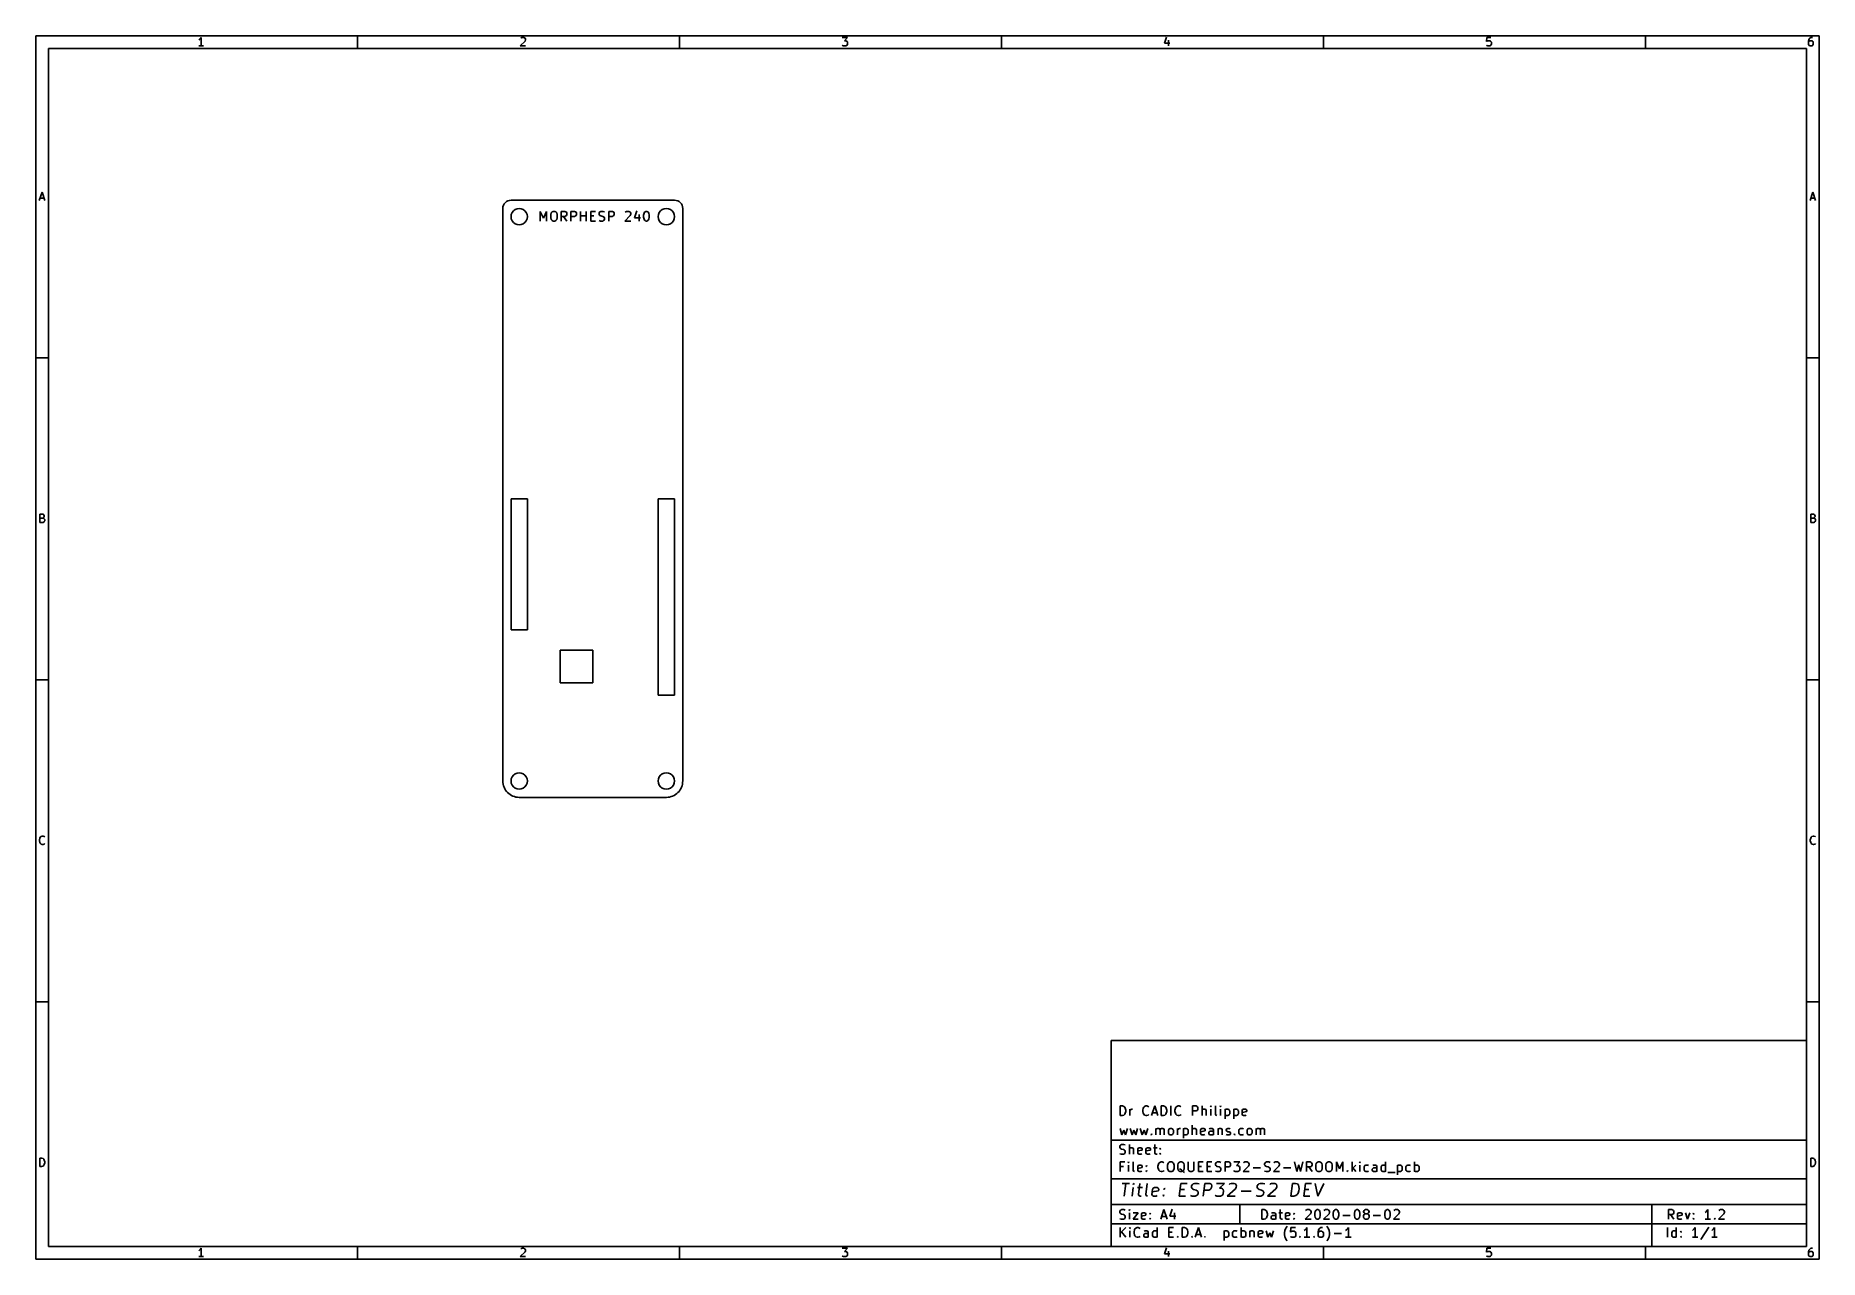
# Model space of a CAD drawing. Extents: x 10 to 287, y -198 to -8.
import ezdxf

# ---------------------------------------------------------------- set-up
doc = ezdxf.new("R2010")
doc.units = 0
doc.layers.get('0').update_dxf_attribs({"linetype": 'CONTINUOUS'})

msp = doc.modelspace()

# ---------------------------------------------------------------- linework, layer by layer
at = {"color": 7}
for p, q in [((10.000005, -7.983936), (287.002245, -7.983936)), ((10.000005, -197.991176), (10.000005, -7.983936)), ((35.69208, -8.270931), (35.57016, -8.456351)), ((35.69208, -9.571411), (35.69208, -8.270931)), ((59.99988, -9.982891), (59.99988, -7.983911)), ((85.3821, -8.331891), (85.50656, -8.270931)), ((85.50656, -8.270931), (85.81644, -8.270931)), ((85.81644, -8.270931), (85.9409, -8.331891)), ((109.99978, -9.982891), (109.99978, -7.983911)), ((135.26008, -8.270931), (136.06526, -8.270931)), ((136.06526, -8.270931), (135.63092, -8.766231)), ((159.99968, -9.982891), (159.99968, -7.983911)), ((185.63082, -8.209971), (185.32094, -9.137071)), ((209.99958, -9.982891), (209.99958, -7.983911)), ((235.38434, -8.270931), (235.32084, -8.890691)), ((236.00156, -8.270931), (235.38434, -8.270931)), ((259.99948, -9.982891), (259.99948, -7.983911)), ((285.69158, -8.270931), (285.56966, -8.331891)), ((285.9405, -8.270931), (285.69158, -8.270931)), ((287.002245, -7.983936), (287.002245, -197.991176)), ((12.000001, -9.983932), (285.001741, -9.983932)), ((12.000001, -195.99118), (12.000001, -9.983932)), ((35.4457, -8.580811), (35.32124, -8.641771)), ((36.06546, -9.571411), (35.32124, -9.571411)), ((35.57016, -8.456351), (35.4457, -8.580811)), ((86.00186, -8.827191), (85.26018, -9.571411)), ((85.26018, -9.571411), (86.06536, -9.571411)), ((85.32114, -8.395391), (85.3821, -8.331891)), ((85.9409, -8.331891), (86.00186, -8.395391)), ((86.00186, -8.395391), (86.06536, -8.517311)), ((86.06536, -8.641771), (86.00186, -8.827191)), ((86.06536, -8.517311), (86.06536, -8.641771)), ((135.32104, -9.507911), (135.26008, -9.446951)), ((135.4455, -9.571411), (135.32104, -9.507911)), ((135.81634, -9.571411), (135.4455, -9.571411)), ((135.63092, -8.766231), (135.81634, -8.766231)), ((135.81634, -8.766231), (135.9408, -8.827191)), ((135.9408, -9.507911), (135.81634, -9.571411)), ((135.9408, -8.827191), (136.00176, -8.890691)), ((136.00176, -9.446951), (135.9408, -9.507911)), ((136.00176, -8.890691), (136.06526, -9.012611)), ((136.06526, -9.322491), (136.00176, -9.446951)), ((136.06526, -9.012611), (136.06526, -9.322491)), ((185.32094, -9.137071), (186.12612, -9.137071)), ((185.9407, -8.705271), (185.9407, -9.571411)), ((235.32084, -8.890691), (235.38434, -8.827191)), ((235.38434, -9.507911), (235.32084, -9.446951)), ((235.38434, -8.827191), (235.50626, -8.766231)), ((235.50626, -9.571411), (235.38434, -9.507911)), ((235.50626, -8.766231), (235.81614, -8.766231)), ((235.81614, -9.571411), (235.50626, -9.571411)), ((235.81614, -8.766231), (235.9406, -8.827191)), ((235.9406, -9.507911), (235.81614, -9.571411)), ((235.9406, -8.827191), (236.00156, -8.890691)), ((236.00156, -9.446951), (235.9406, -9.507911)), ((236.00156, -8.890691), (236.06506, -9.012611)), ((236.06506, -9.322491), (236.00156, -9.446951)), ((236.06506, -9.012611), (236.06506, -9.322491)), ((285.001741, -9.983932), (285.001741, -195.99118)), ((285.38424, -8.580811), (285.32074, -8.827191)), ((285.32074, -8.827191), (285.32074, -9.322491)), ((285.38424, -8.890691), (285.32074, -9.012611)), ((285.32074, -9.322491), (285.38424, -9.446951)), ((285.50616, -8.395391), (285.38424, -8.580811)), ((285.4452, -8.827191), (285.38424, -8.890691)), ((285.38424, -9.446951), (285.4452, -9.507911)), ((285.56966, -8.766231), (285.4452, -8.827191)), ((285.4452, -9.507911), (285.56966, -9.571411)), ((285.56966, -8.331891), (285.50616, -8.395391)), ((285.81604, -8.766231), (285.56966, -8.766231)), ((285.56966, -9.571411), (285.81604, -9.571411)), ((285.9405, -8.827191), (285.81604, -8.766231)), ((285.81604, -9.571411), (285.9405, -9.507911)), ((286.00146, -8.890691), (285.9405, -8.827191)), ((285.9405, -9.507911), (286.00146, -9.446951)), ((286.06496, -9.012611), (286.00146, -8.890691)), ((286.00146, -9.446951), (286.06496, -9.322491)), ((286.06496, -9.322491), (286.06496, -9.012611)), ((10.5664, -33.571871), (10.9982, -32.271391)), ((10.68832, -33.198491), (11.30808, -33.198491)), ((10.9982, -32.271391), (11.43254, -33.571871)), ((285.56712, -33.571871), (286.00146, -32.271391)), ((285.69158, -33.198491), (286.31134, -33.198491)), ((286.00146, -32.271391), (286.43326, -33.571871)), ((88.34374, -36.762111), (88.34374, -35.260971)), ((88.34374, -35.260971), (88.84412, -36.332851)), ((88.84412, -36.332851), (89.3445, -35.260971)), ((89.3445, -35.260971), (89.3445, -36.762111)), ((89.98712, -35.761351), (90.05824, -35.474331)), ((89.98712, -36.261731), (89.98712, -35.761351)), ((90.05824, -35.474331), (90.20048, -35.332091)), ((90.20048, -35.332091), (90.34526, -35.260971)), ((90.34526, -35.260971), (90.62974, -35.260971)), ((90.62974, -35.260971), (90.77198, -35.332091)), ((90.77198, -35.332091), (90.91676, -35.474331)), ((90.91676, -35.474331), (90.98788, -35.761351)), ((90.98788, -35.761351), (90.98788, -36.261731)), ((91.6305, -36.762111), (91.6305, -35.260971)), ((91.6305, -35.260971), (92.202, -35.260971)), ((92.202, -35.260971), (92.34424, -35.332091)), ((92.34424, -35.974711), (92.202, -36.045831)), ((92.34424, -35.332091), (92.41536, -35.403211)), ((92.41536, -35.903591), (92.34424, -35.974711)), ((92.41536, -35.403211), (92.48648, -35.547991)), ((92.48648, -35.761351), (92.41536, -35.903591)), ((92.48648, -35.547991), (92.48648, -35.761351)), ((93.1291, -36.762111), (93.1291, -35.260971)), ((93.1291, -35.260971), (93.7006, -35.260971)), ((93.7006, -35.260971), (93.84538, -35.332091)), ((93.84538, -35.974711), (93.7006, -36.045831)), ((93.84538, -35.332091), (93.9165, -35.403211)), ((93.9165, -35.903591), (93.84538, -35.974711)), ((93.9165, -35.403211), (93.98762, -35.547991)), ((93.98762, -35.761351), (93.9165, -35.903591)), ((93.98762, -35.547991), (93.98762, -35.761351)), ((94.63024, -36.762111), (94.63024, -35.260971)), ((94.63024, -35.974711), (95.48622, -35.974711)), ((95.48622, -36.762111), (95.48622, -35.260971)), ((96.2025, -36.762111), (96.2025, -35.260971)), ((96.2025, -35.260971), (96.91624, -35.260971)), ((96.2025, -35.974711), (96.70034, -35.974711)), ((97.48774, -35.547991), (97.55886, -35.403211)), ((97.48774, -35.690231), (97.48774, -35.547991)), ((97.55886, -35.832471), (97.48774, -35.690231)), ((97.55886, -35.403211), (97.62998, -35.332091)), ((97.62998, -35.903591), (97.55886, -35.832471)), ((97.62998, -35.332091), (97.77222, -35.260971)), ((97.77222, -35.974711), (97.62998, -35.903591)), ((97.77222, -35.260971), (98.13036, -35.260971)), ((98.05924, -36.045831), (97.77222, -35.974711)), ((98.13036, -35.260971), (98.34372, -35.332091)), ((98.98634, -36.762111), (98.98634, -35.260971)), ((98.98634, -35.260971), (99.55784, -35.260971)), ((99.55784, -35.260971), (99.70008, -35.332091)), ((99.70008, -35.974711), (99.55784, -36.045831)), ((99.70008, -35.332091), (99.77374, -35.403211)), ((99.77374, -35.903591), (99.70008, -35.974711)), ((99.77374, -35.403211), (99.84486, -35.547991)), ((99.84486, -35.761351), (99.77374, -35.903591)), ((99.84486, -35.547991), (99.84486, -35.761351)), ((102.34422, -35.903591), (101.48824, -36.762111)), ((101.55936, -35.403211), (101.63048, -35.332091)), ((101.63048, -35.332091), (101.77272, -35.260971)), ((101.77272, -35.260971), (102.13086, -35.260971)), ((102.13086, -35.260971), (102.2731, -35.332091)), ((102.2731, -35.332091), (102.34422, -35.403211)), ((102.34422, -35.403211), (102.41534, -35.547991)), ((102.41534, -35.690231), (102.34422, -35.903591)), ((102.41534, -35.547991), (102.41534, -35.690231)), ((103.34498, -35.189851), (102.98684, -36.261731)), ((103.70058, -35.761351), (103.70058, -36.762111)), ((104.41432, -35.832471), (104.48798, -35.547991)), ((104.41432, -36.190611), (104.41432, -35.832471)), ((104.48798, -35.547991), (104.5591, -35.403211)), ((104.5591, -35.403211), (104.63022, -35.332091)), ((104.63022, -35.332091), (104.77246, -35.260971)), ((104.77246, -35.260971), (104.9147, -35.260971)), ((104.9147, -35.260971), (105.05948, -35.332091)), ((105.05948, -35.332091), (105.1306, -35.403211)), ((105.1306, -35.403211), (105.20172, -35.547991)), ((105.20172, -35.547991), (105.27284, -35.832471)), ((105.27284, -35.832471), (105.27284, -36.190611)), ((90.05824, -36.546211), (89.98712, -36.261731)), ((90.20048, -36.690991), (90.05824, -36.546211)), ((90.34526, -36.762111), (90.20048, -36.690991)), ((90.62974, -36.762111), (90.34526, -36.762111)), ((90.77198, -36.690991), (90.62974, -36.762111)), ((90.91676, -36.546211), (90.77198, -36.690991)), ((90.98788, -36.261731), (90.91676, -36.546211)), ((92.202, -36.045831), (91.6305, -36.045831)), ((92.48648, -36.762111), (91.9861, -36.045831)), ((93.7006, -36.045831), (93.1291, -36.045831)), ((96.91624, -36.762111), (96.2025, -36.762111)), ((97.48774, -36.690991), (97.7011, -36.762111)), ((97.7011, -36.762111), (98.05924, -36.762111)), ((98.20148, -36.119491), (98.05924, -36.045831)), ((98.05924, -36.762111), (98.20148, -36.690991)), ((98.2726, -36.190611), (98.20148, -36.119491)), ((98.20148, -36.690991), (98.2726, -36.617331)), ((98.34372, -36.332851), (98.2726, -36.190611)), ((98.2726, -36.617331), (98.34372, -36.475091)), ((98.34372, -36.475091), (98.34372, -36.332851)), ((99.55784, -36.045831), (98.98634, -36.045831)), ((101.48824, -36.762111), (102.41534, -36.762111)), ((102.98684, -36.261731), (103.91648, -36.261731)), ((104.48798, -36.475091), (104.41432, -36.190611)), ((104.5591, -36.617331), (104.48798, -36.475091)), ((104.63022, -36.690991), (104.5591, -36.617331)), ((104.77246, -36.762111), (104.63022, -36.690991)), ((104.9147, -36.762111), (104.77246, -36.762111)), ((105.05948, -36.690991), (104.9147, -36.762111)), ((105.1306, -36.617331), (105.05948, -36.690991)), ((105.20172, -36.475091), (105.1306, -36.617331)), ((105.27284, -36.190611), (105.20172, -36.475091)), ((9.99998, -57.983811), (11.99896, -57.983811)), ((286.99968, -57.983811), (285.0007, -57.983811)), ((83.82, -79.898931), (83.82, -100.218931)), ((86.36, -79.898931), (83.82, -79.898931)), ((86.36, -100.218931), (86.36, -79.898931)), ((106.68, -110.378931), (106.68, -79.898931)), ((106.68, -79.898931), (109.22, -79.898931)), ((109.22, -79.898931), (109.22, -110.378931)), ((10.65784, -83.571771), (10.65784, -82.271291)), ((10.65784, -82.271291), (11.09218, -82.271291)), ((11.09218, -82.891051), (10.65784, -82.891051)), ((11.09218, -82.271291), (11.21664, -82.332251)), ((11.21664, -82.827551), (11.09218, -82.891051)), ((11.09218, -82.891051), (11.2776, -82.952011)), ((11.21664, -82.332251), (11.2776, -82.395751)), ((11.2776, -82.766591), (11.21664, -82.827551)), ((11.2776, -82.395751), (11.33856, -82.517671)), ((11.33856, -82.642131), (11.2776, -82.766591)), ((11.2776, -82.952011), (11.33856, -83.012971)), ((11.33856, -82.517671), (11.33856, -82.642131)), ((11.33856, -83.012971), (11.40206, -83.137431)), ((285.6611, -83.571771), (285.6611, -82.271291)), ((285.6611, -82.271291), (286.0929, -82.271291)), ((286.0929, -82.891051), (285.6611, -82.891051)), ((286.0929, -82.271291), (286.21736, -82.332251)), ((286.21736, -82.827551), (286.0929, -82.891051)), ((286.0929, -82.891051), (286.27832, -82.952011)), ((286.21736, -82.332251), (286.27832, -82.395751)), ((286.27832, -82.766591), (286.21736, -82.827551)), ((286.27832, -82.395751), (286.34182, -82.517671)), ((286.34182, -82.642131), (286.27832, -82.766591)), ((286.27832, -82.952011), (286.34182, -83.012971)), ((286.34182, -82.517671), (286.34182, -82.642131)), ((286.34182, -83.012971), (286.40278, -83.137431)), ((11.15314, -83.571771), (10.65784, -83.571771)), ((11.2776, -83.508271), (11.15314, -83.571771)), ((11.33856, -83.447311), (11.2776, -83.508271)), ((11.40206, -83.322851), (11.33856, -83.447311)), ((11.40206, -83.137431), (11.40206, -83.322851)), ((286.1564, -83.571771), (285.6611, -83.571771)), ((286.27832, -83.508271), (286.1564, -83.571771)), ((286.34182, -83.447311), (286.27832, -83.508271)), ((286.40278, -83.322851), (286.34182, -83.447311)), ((286.40278, -83.137431), (286.40278, -83.322851)), ((83.82, -100.218931), (86.36, -100.218931)), ((91.44, -108.473931), (91.44, -103.393931)), ((91.44, -103.393931), (96.52, -103.393931)), ((96.52, -103.393931), (96.52, -108.473931)), ((9.99998, -107.983711), (11.99896, -107.983711)), ((286.99968, -107.983711), (285.0007, -107.983711)), ((96.52, -108.473931), (91.44, -108.473931)), ((109.22, -110.378931), (106.68, -110.378931)), ((10.59688, -132.827451), (10.65784, -132.581071)), ((10.59688, -133.012871), (10.59688, -132.827451)), ((10.65784, -132.581071), (10.72134, -132.456611)), ((10.72134, -132.456611), (10.84326, -132.332151)), ((10.84326, -132.332151), (11.02868, -132.271191)), ((11.02868, -132.271191), (11.15314, -132.271191)), ((11.15314, -132.271191), (11.33856, -132.332151)), ((11.33856, -132.332151), (11.40206, -132.395651)), ((285.5976, -132.827451), (285.6611, -132.581071)), ((285.5976, -133.012871), (285.5976, -132.827451)), ((285.6611, -132.581071), (285.72206, -132.456611)), ((285.72206, -132.456611), (285.84652, -132.332151)), ((285.84652, -132.332151), (286.03194, -132.271191)), ((286.03194, -132.271191), (286.1564, -132.271191)), ((286.1564, -132.271191), (286.34182, -132.332151)), ((286.34182, -132.332151), (286.40278, -132.395651)), ((10.65784, -133.261791), (10.59688, -133.012871)), ((10.72134, -133.386251), (10.65784, -133.261791)), ((10.84326, -133.508171), (10.72134, -133.386251)), ((11.02868, -133.571671), (10.84326, -133.508171)), ((11.15314, -133.571671), (11.02868, -133.571671)), ((11.33856, -133.508171), (11.15314, -133.571671)), ((11.40206, -133.447211), (11.33856, -133.508171)), ((285.6611, -133.261791), (285.5976, -133.012871)), ((285.72206, -133.386251), (285.6611, -133.261791)), ((285.84652, -133.508171), (285.72206, -133.386251)), ((286.03194, -133.571671), (285.84652, -133.508171)), ((286.1564, -133.571671), (286.03194, -133.571671)), ((286.34182, -133.508171), (286.1564, -133.571671)), ((286.40278, -133.447211), (286.34182, -133.508171)), ((9.99998, -157.983611), (11.99896, -157.983611)), ((286.99968, -157.983611), (285.0007, -157.983611)), ((177.002186, -163.991219), (285.002224, -163.991219)), ((177.002186, -195.991155), (177.002186, -163.991219)), ((285.002224, -163.991219), (285.002224, -195.991155)), ((178.43246, -175.669631), (178.43246, -174.168491)), ((178.43246, -174.168491), (178.7906, -174.168491)), ((178.7906, -174.168491), (179.00396, -174.239611)), ((179.00396, -174.239611), (179.1462, -174.381851)), ((179.1462, -174.381851), (179.21986, -174.526631)), ((182.0037, -174.526631), (182.07482, -174.381851)), ((182.07482, -174.381851), (182.2196, -174.239611)), ((182.2196, -174.239611), (182.43296, -174.168491)), ((182.43296, -174.168491), (182.5752, -174.168491)), ((182.5752, -174.168491), (182.7911, -174.239611)), ((182.7911, -174.239611), (182.86222, -174.310731)), ((183.29148, -175.669631), (183.78932, -174.168491)), ((183.78932, -174.168491), (184.2897, -175.669631)), ((184.79008, -175.669631), (184.79008, -174.168491)), ((184.79008, -174.168491), (185.14822, -174.168491)), ((185.14822, -174.168491), (185.36158, -174.239611)), ((185.36158, -174.239611), (185.50382, -174.381851)), ((185.50382, -174.381851), (185.57494, -174.526631)), ((186.29122, -175.669631), (186.29122, -174.168491)), ((187.00496, -174.526631), (187.07608, -174.381851)), ((187.07608, -174.381851), (187.21832, -174.239611)), ((187.21832, -174.239611), (187.43422, -174.168491)), ((187.43422, -174.168491), (187.57646, -174.168491)), ((187.57646, -174.168491), (187.78982, -174.239611)), ((187.78982, -174.239611), (187.86094, -174.310731)), ((189.64656, -175.669631), (189.64656, -174.168491)), ((189.64656, -174.168491), (190.21806, -174.168491)), ((190.21806, -174.168491), (190.36284, -174.239611)), ((190.36284, -174.239611), (190.43396, -174.310731)), ((190.43396, -174.310731), (190.50508, -174.452971)), ((190.50508, -174.452971), (190.50508, -174.668871)), ((191.1477, -175.669631), (191.1477, -174.168491)), ((192.50406, -174.168491), (192.43294, -174.239611)), ((192.43294, -174.239611), (192.50406, -174.310731)), ((192.57518, -174.239611), (192.50406, -174.168491)), ((192.50406, -174.168491), (192.50406, -174.310731)), ((192.50406, -174.310731), (192.57518, -174.239611)), ((193.2178, -175.453731), (193.2178, -174.168491)), ((194.0052, -174.168491), (193.93408, -174.239611)), ((193.93408, -174.239611), (194.0052, -174.310731)), ((194.07632, -174.239611), (194.0052, -174.168491)), ((194.0052, -174.168491), (194.0052, -174.310731)), ((194.0052, -174.310731), (194.07632, -174.239611)), ((178.7906, -175.669631), (178.43246, -175.669631)), ((179.00396, -175.595971), (178.7906, -175.669631)), ((179.1462, -175.453731), (179.00396, -175.595971)), ((179.21986, -175.311491), (179.1462, -175.453731)), ((179.21986, -174.526631), (179.29098, -174.811111)), ((179.29098, -175.024471), (179.21986, -175.311491)), ((179.29098, -174.811111), (179.29098, -175.024471)), ((179.9336, -175.669631), (179.9336, -174.668871)), ((179.9336, -174.953351), (180.00472, -174.811111)), ((180.00472, -174.811111), (180.07584, -174.739991)), ((180.07584, -174.739991), (180.21808, -174.668871)), ((180.21808, -174.668871), (180.36286, -174.668871)), ((181.93258, -174.811111), (182.0037, -174.526631)), ((181.93258, -175.024471), (181.93258, -174.811111)), ((182.0037, -175.311491), (181.93258, -175.024471)), ((182.07482, -175.453731), (182.0037, -175.311491)), ((182.2196, -175.595971), (182.07482, -175.453731)), ((182.43296, -175.669631), (182.2196, -175.595971)), ((182.5752, -175.669631), (182.43296, -175.669631)), ((182.7911, -175.595971), (182.5752, -175.669631)), ((182.86222, -175.524851), (182.7911, -175.595971)), ((183.43372, -175.240371), (184.14746, -175.240371)), ((185.14822, -175.669631), (184.79008, -175.669631)), ((185.36158, -175.595971), (185.14822, -175.669631)), ((185.50382, -175.453731), (185.36158, -175.595971)), ((185.57494, -175.311491), (185.50382, -175.453731)), ((185.57494, -174.526631), (185.6486, -174.811111)), ((185.6486, -175.024471), (185.57494, -175.311491)), ((185.6486, -174.811111), (185.6486, -175.024471)), ((186.93384, -174.811111), (187.00496, -174.526631)), ((186.93384, -175.024471), (186.93384, -174.811111)), ((187.00496, -175.311491), (186.93384, -175.024471)), ((187.07608, -175.453731), (187.00496, -175.311491)), ((187.21832, -175.595971), (187.07608, -175.453731)), ((187.43422, -175.669631), (187.21832, -175.595971)), ((187.57646, -175.669631), (187.43422, -175.669631)), ((187.78982, -175.595971), (187.57646, -175.669631)), ((187.86094, -175.524851), (187.78982, -175.595971)), ((189.6237, -178.669371), (189.6237, -177.168231)), ((190.21806, -174.953351), (189.64656, -174.953351)), ((190.36284, -174.882231), (190.21806, -174.953351)), ((190.43396, -174.811111), (190.36284, -174.882231)), ((190.50508, -174.668871), (190.43396, -174.811111)), ((191.21882, -174.739991), (191.1477, -174.811111)), ((191.36106, -174.668871), (191.21882, -174.739991)), ((191.57696, -174.668871), (191.36106, -174.668871)), ((191.7192, -174.739991), (191.57696, -174.668871)), ((191.79032, -174.882231), (191.7192, -174.739991)), ((191.79032, -175.669631), (191.79032, -174.882231)), ((192.50406, -175.669631), (192.50406, -174.668871)), ((193.29146, -175.595971), (193.2178, -175.453731)), ((193.4337, -175.669631), (193.29146, -175.595971)), ((194.0052, -175.669631), (194.0052, -174.668871)), ((194.71894, -174.668871), (194.71894, -176.167471)), ((194.71894, -174.739991), (194.86118, -174.668871)), ((194.86118, -175.669631), (194.71894, -175.595971)), ((194.86118, -174.668871), (195.1482, -174.668871)), ((195.1482, -175.669631), (194.86118, -175.669631)), ((195.1482, -174.668871), (195.29044, -174.739991)), ((195.29044, -175.595971), (195.1482, -175.669631)), ((195.29044, -174.739991), (195.36156, -174.811111)), ((195.36156, -175.524851), (195.29044, -175.595971)), ((195.36156, -174.811111), (195.43268, -174.953351)), ((195.43268, -175.382611), (195.36156, -175.524851)), ((195.43268, -174.953351), (195.43268, -175.382611)), ((196.0753, -174.668871), (196.0753, -176.167471)), ((196.0753, -174.739991), (196.21754, -174.668871)), ((196.21754, -175.669631), (196.0753, -175.595971)), ((196.21754, -174.668871), (196.50456, -174.668871)), ((196.50456, -175.669631), (196.21754, -175.669631)), ((196.50456, -174.668871), (196.6468, -174.739991)), ((196.6468, -175.595971), (196.50456, -175.669631)), ((196.6468, -174.739991), (196.71792, -174.811111)), ((196.71792, -175.524851), (196.6468, -175.595971)), ((196.71792, -174.811111), (196.78904, -174.953351)), ((196.78904, -175.382611), (196.71792, -175.524851)), ((196.78904, -174.953351), (196.78904, -175.382611)), ((197.36054, -174.882231), (197.4342, -174.739991)), ((197.36054, -175.453731), (197.36054, -174.882231)), ((198.07682, -175.024471), (197.36054, -175.169251)), ((197.4342, -175.595971), (197.36054, -175.453731)), ((197.4342, -174.739991), (197.57644, -174.668871)), ((197.57644, -175.669631), (197.4342, -175.595971)), ((197.57644, -174.668871), (197.86092, -174.668871)), ((197.86092, -175.669631), (197.57644, -175.669631)), ((197.86092, -174.668871), (198.0057, -174.739991)), ((198.0057, -175.595971), (197.86092, -175.669631)), ((198.0057, -174.739991), (198.07682, -174.882231)), ((198.07682, -174.882231), (198.07682, -175.024471)), ((176.9999, -179.489791), (285.0007, -179.489791)), ((178.4096, -177.668611), (178.69662, -178.669371)), ((178.69662, -178.669371), (178.9811, -177.953091)), ((178.9811, -177.953091), (179.26812, -178.669371)), ((179.26812, -178.669371), (179.5526, -177.668611)), ((179.98186, -177.668611), (180.26634, -178.669371)), ((180.26634, -178.669371), (180.55336, -177.953091)), ((180.55336, -177.953091), (180.83784, -178.669371)), ((180.83784, -178.669371), (181.12486, -177.668611)), ((181.55412, -177.668611), (181.8386, -178.669371)), ((181.8386, -178.669371), (182.12562, -177.953091)), ((182.12562, -177.953091), (182.4101, -178.669371)), ((182.4101, -178.669371), (182.69712, -177.668611)), ((183.19496, -178.598251), (183.26862, -178.524591)), ((183.26862, -178.669371), (183.19496, -178.598251)), ((183.26862, -178.524591), (183.33974, -178.598251)), ((183.26862, -178.524591), (183.26862, -178.669371)), ((183.33974, -178.598251), (183.26862, -178.669371)), ((183.98236, -178.669371), (183.98236, -177.668611)), ((183.98236, -177.810851), (184.05348, -177.739731)), ((184.05348, -177.739731), (184.19572, -177.668611)), ((184.19572, -177.668611), (184.40908, -177.668611)), ((184.40908, -177.668611), (184.55386, -177.739731)), ((184.55386, -177.739731), (184.62498, -177.881971)), ((184.62498, -177.881971), (184.6961, -177.739731)), ((184.62498, -177.881971), (184.62498, -178.669371)), ((184.6961, -177.739731), (184.83834, -177.668611)), ((184.83834, -177.668611), (185.05424, -177.668611)), ((185.05424, -177.668611), (185.19648, -177.739731)), ((185.19648, -177.739731), (185.2676, -177.881971)), ((185.2676, -177.881971), (185.2676, -178.669371)), ((185.91022, -177.953091), (185.98134, -177.810851)), ((185.91022, -178.382351), (185.91022, -177.953091)), ((185.98134, -178.524591), (185.91022, -178.382351)), ((185.98134, -177.810851), (186.05246, -177.739731)), ((186.05246, -178.598251), (185.98134, -178.524591)), ((186.05246, -177.739731), (186.1947, -177.668611)), ((186.1947, -178.669371), (186.05246, -178.598251)), ((186.1947, -177.668611), (186.4106, -177.668611)), ((186.4106, -178.669371), (186.1947, -178.669371)), ((186.4106, -177.668611), (186.55284, -177.739731)), ((186.55284, -178.598251), (186.4106, -178.669371)), ((186.55284, -177.739731), (186.62396, -177.810851)), ((186.62396, -178.524591), (186.55284, -178.598251)), ((186.62396, -177.810851), (186.69508, -177.953091)), ((186.69508, -178.382351), (186.62396, -178.524591)), ((186.69508, -177.953091), (186.69508, -178.382351)), ((187.3377, -178.669371), (187.3377, -177.668611)), ((187.3377, -177.953091), (187.41136, -177.810851)), ((187.41136, -177.810851), (187.48248, -177.739731)), ((187.48248, -177.739731), (187.62472, -177.668611)), ((187.62472, -177.668611), (187.76696, -177.668611)), ((188.26734, -177.668611), (188.26734, -179.167211)), ((188.26734, -177.739731), (188.40958, -177.668611)), ((188.40958, -178.669371), (188.26734, -178.598251)), ((188.40958, -177.668611), (188.6966, -177.668611)), ((188.6966, -178.669371), (188.40958, -178.669371)), ((188.6966, -177.668611), (188.83884, -177.739731)), ((188.83884, -178.598251), (188.6966, -178.669371)), ((188.83884, -177.739731), (188.90996, -177.810851)), ((188.90996, -178.524591), (188.83884, -178.598251)), ((188.90996, -177.810851), (188.98108, -177.953091)), ((188.98108, -178.382351), (188.90996, -178.524591)), ((188.98108, -177.953091), (188.98108, -178.382351)), ((189.69482, -177.739731), (189.6237, -177.810851)), ((189.8396, -177.668611), (189.69482, -177.739731)), ((190.05296, -177.668611), (189.8396, -177.668611)), ((190.1952, -177.739731), (190.05296, -177.668611)), ((190.26632, -177.881971), (190.1952, -177.739731)), ((190.26632, -178.669371), (190.26632, -177.881971)), ((190.91148, -177.881971), (190.9826, -177.739731)), ((190.91148, -178.453471), (190.91148, -177.881971)), ((191.62522, -178.026751), (190.91148, -178.168991)), ((190.9826, -178.598251), (190.91148, -178.453471)), ((190.9826, -177.739731), (191.12484, -177.668611)), ((191.12484, -178.669371), (190.9826, -178.598251)), ((191.12484, -177.668611), (191.40932, -177.668611)), ((191.40932, -178.669371), (191.12484, -178.669371)), ((191.40932, -177.668611), (191.5541, -177.739731)), ((191.5541, -178.598251), (191.40932, -178.669371)), ((191.5541, -177.739731), (191.62522, -177.881971)), ((191.62522, -177.881971), (191.62522, -178.026751)), ((192.19672, -178.311231), (192.26784, -178.168991)), ((192.19672, -178.453471), (192.19672, -178.311231)), ((192.26784, -178.598251), (192.19672, -178.453471)), ((192.41008, -177.668611), (192.26784, -177.739731)), ((192.26784, -178.168991), (192.41008, -178.097871)), ((192.41008, -178.669371), (192.26784, -178.598251)), ((192.6971, -177.668611), (192.41008, -177.668611)), ((192.41008, -178.097871), (192.76822, -178.097871)), ((192.76822, -178.669371), (192.41008, -178.669371)), ((192.83934, -177.739731), (192.6971, -177.668611)), ((192.76822, -178.097871), (192.91046, -178.026751)), ((192.91046, -178.598251), (192.76822, -178.669371)), ((192.91046, -177.881971), (192.83934, -177.739731)), ((192.91046, -178.669371), (192.91046, -177.881971)), ((193.6242, -177.668611), (193.6242, -178.669371)), ((193.6242, -177.810851), (193.69532, -177.739731)), ((193.69532, -177.739731), (193.83756, -177.668611)), ((193.83756, -177.668611), (194.05346, -177.668611)), ((194.05346, -177.668611), (194.1957, -177.739731)), ((194.1957, -177.739731), (194.26682, -177.881971)), ((194.26682, -177.881971), (194.26682, -178.669371)), ((194.90944, -177.881971), (194.98056, -177.739731)), ((194.90944, -177.953091), (194.90944, -177.881971)), ((194.98056, -178.097871), (194.90944, -177.953091)), ((194.90944, -178.598251), (195.05422, -178.669371)), ((194.98056, -177.739731), (195.12534, -177.668611)), ((195.12534, -178.168991), (194.98056, -178.097871)), ((195.05422, -178.669371), (195.3387, -178.669371)), ((195.12534, -177.668611), (195.3387, -177.668611)), ((195.3387, -178.168991), (195.12534, -178.168991)), ((195.3387, -177.668611), (195.48094, -177.739731)), ((195.48094, -178.240111), (195.3387, -178.168991)), ((195.3387, -178.669371), (195.48094, -178.598251)), ((195.55206, -178.382351), (195.48094, -178.240111)), ((195.48094, -178.598251), (195.55206, -178.453471)), ((195.55206, -178.453471), (195.55206, -178.382351)), ((196.12356, -178.598251), (196.19468, -178.524591)), ((196.19468, -178.669371), (196.12356, -178.598251)), ((196.19468, -178.524591), (196.26834, -178.598251)), ((196.19468, -178.524591), (196.19468, -178.669371)), ((196.26834, -178.598251), (196.19468, -178.669371)), ((196.83984, -177.953091), (196.91096, -177.810851)), ((196.83984, -178.382351), (196.83984, -177.953091)), ((196.91096, -178.524591), (196.83984, -178.382351)), ((196.91096, -177.810851), (196.98208, -177.739731)), ((196.98208, -178.598251), (196.91096, -178.524591)), ((196.98208, -177.739731), (197.12432, -177.668611)), ((197.12432, -178.669371), (196.98208, -178.598251)), ((197.12432, -177.668611), (197.41134, -177.668611)), ((197.41134, -178.669371), (197.12432, -178.669371)), ((197.41134, -177.668611), (197.55358, -177.739731)), ((197.55358, -178.598251), (197.41134, -178.669371)), ((198.12508, -177.953091), (198.1962, -177.810851)), ((198.12508, -178.382351), (198.12508, -177.953091)), ((198.1962, -178.524591), (198.12508, -178.382351)), ((198.1962, -177.810851), (198.26732, -177.739731)), ((198.26732, -178.598251), (198.1962, -178.524591)), ((198.26732, -177.739731), (198.40956, -177.668611)), ((198.40956, -178.669371), (198.26732, -178.598251)), ((198.40956, -177.668611), (198.62546, -177.668611)), ((198.62546, -178.669371), (198.40956, -178.669371)), ((198.62546, -177.668611), (198.7677, -177.739731)), ((198.7677, -178.598251), (198.62546, -178.669371)), ((198.7677, -177.739731), (198.83882, -177.810851)), ((198.83882, -178.524591), (198.7677, -178.598251)), ((198.83882, -177.810851), (198.90994, -177.953091)), ((198.90994, -178.382351), (198.83882, -178.524591)), ((198.90994, -177.953091), (198.90994, -178.382351)), ((199.55256, -178.669371), (199.55256, -177.668611)), ((199.55256, -177.810851), (199.62368, -177.739731)), ((199.62368, -177.739731), (199.76846, -177.668611)), ((199.76846, -177.668611), (199.98182, -177.668611)), ((199.98182, -177.668611), (200.12406, -177.739731)), ((200.12406, -177.739731), (200.19518, -177.881971)), ((200.19518, -177.881971), (200.2663, -177.739731)), ((200.19518, -177.881971), (200.19518, -178.669371)), ((200.2663, -177.739731), (200.41108, -177.668611)), ((200.41108, -177.668611), (200.62444, -177.668611)), ((200.62444, -177.668611), (200.76668, -177.739731)), ((200.76668, -177.739731), (200.8378, -177.881971)), ((200.8378, -177.881971), (200.8378, -178.669371)), ((10.65784, -183.571571), (10.65784, -182.271091)), ((10.65784, -182.271091), (10.96772, -182.271091)), ((10.96772, -182.271091), (11.15314, -182.332051)), ((11.15314, -182.332051), (11.2776, -182.456511)), ((11.2776, -182.456511), (11.33856, -182.580971)), ((11.33856, -182.580971), (11.40206, -182.827351)), ((178.36134, -180.454991), (178.43246, -180.310211)), ((178.36134, -180.597231), (178.36134, -180.454991)), ((178.43246, -180.739471), (178.36134, -180.597231)), ((178.36134, -181.597991), (178.5747, -181.669111)), ((178.43246, -180.310211), (178.50358, -180.239091)), ((178.50358, -180.810591), (178.43246, -180.739471)), ((178.50358, -180.239091), (178.64836, -180.167971)), ((178.64836, -180.881711), (178.50358, -180.810591)), ((178.5747, -181.669111), (178.93284, -181.669111)), ((178.64836, -180.167971), (179.00396, -180.167971)), ((178.93284, -180.955371), (178.64836, -180.881711)), ((179.07508, -181.026491), (178.93284, -180.955371)), ((178.93284, -181.669111), (179.07508, -181.597991)), ((179.00396, -180.167971), (179.21986, -180.239091)), ((179.1462, -181.097611), (179.07508, -181.026491)), ((179.07508, -181.597991), (179.1462, -181.524331)), ((179.21986, -181.239851), (179.1462, -181.097611)), ((179.1462, -181.524331), (179.21986, -181.382091)), ((179.21986, -181.382091), (179.21986, -181.239851)), ((179.86248, -181.669111), (179.86248, -180.167971)), ((179.9336, -180.739471), (179.86248, -180.810591)), ((180.07584, -180.668351), (179.9336, -180.739471)), ((180.2892, -180.668351), (180.07584, -180.668351)), ((180.43398, -180.739471), (180.2892, -180.668351)), ((180.5051, -180.881711), (180.43398, -180.739471)), ((180.5051, -181.669111), (180.5051, -180.881711)), ((181.14772, -180.881711), (181.21884, -180.739471)), ((181.14772, -181.453211), (181.14772, -180.881711)), ((181.86146, -181.026491), (181.14772, -181.168731)), ((181.21884, -181.597991), (181.14772, -181.453211)), ((181.21884, -180.739471), (181.36108, -180.668351)), ((181.36108, -181.669111), (181.21884, -181.597991)), ((181.36108, -180.668351), (181.6481, -180.668351)), ((181.6481, -181.669111), (181.36108, -181.669111)), ((181.6481, -180.668351), (181.79034, -180.739471)), ((181.79034, -181.597991), (181.6481, -181.669111)), ((181.79034, -180.739471), (181.86146, -180.881711)), ((181.86146, -180.881711), (181.86146, -181.026491)), ((182.43296, -180.881711), (182.50408, -180.739471)), ((182.43296, -181.453211), (182.43296, -180.881711)), ((183.1467, -181.026491), (182.43296, -181.168731)), ((182.50408, -181.597991), (182.43296, -181.453211)), ((182.50408, -180.739471), (182.64632, -180.668351)), ((182.64632, -181.669111), (182.50408, -181.597991)), ((182.64632, -180.668351), (182.93334, -180.668351)), ((182.93334, -181.669111), (182.64632, -181.669111)), ((182.93334, -180.668351), (183.07558, -180.739471)), ((183.07558, -181.597991), (182.93334, -181.669111)), ((183.07558, -180.739471), (183.1467, -180.881711)), ((183.1467, -180.881711), (183.1467, -181.026491)), ((183.57596, -180.668351), (184.14746, -180.668351)), ((183.78932, -180.167971), (183.78932, -181.453211)), ((183.78932, -181.453211), (183.86044, -181.597991)), ((183.86044, -181.597991), (184.00522, -181.669111)), ((184.00522, -181.669111), (184.14746, -181.669111)), ((184.57672, -180.810591), (184.64784, -180.739471)), ((184.64784, -180.881711), (184.57672, -180.810591)), ((184.57672, -181.597991), (184.64784, -181.524331)), ((184.64784, -181.669111), (184.57672, -181.597991)), ((184.64784, -180.739471), (184.71896, -180.810591)), ((184.64784, -180.739471), (184.64784, -180.881711)), ((184.71896, -180.810591), (184.64784, -180.881711)), ((184.64784, -181.524331), (184.71896, -181.597991)), ((184.64784, -181.524331), (184.64784, -181.669111)), ((184.71896, -181.597991), (184.64784, -181.669111)), ((285.6611, -183.571571), (285.6611, -182.271091)), ((285.6611, -182.271091), (285.97098, -182.271091)), ((285.97098, -182.271091), (286.1564, -182.332051)), ((286.1564, -182.332051), (286.27832, -182.456511)), ((286.27832, -182.456511), (286.34182, -182.580971)), ((286.34182, -182.580971), (286.40278, -182.827351)), ((10.96772, -183.571571), (10.65784, -183.571571)), ((11.15314, -183.508071), (10.96772, -183.571571)), ((11.2776, -183.386151), (11.15314, -183.508071)), ((11.33856, -183.261691), (11.2776, -183.386151)), ((11.40206, -183.012771), (11.33856, -183.261691)), ((11.40206, -182.827351), (11.40206, -183.012771)), ((176.9999, -185.489271), (285.0007, -185.489271)), ((178.43246, -184.369131), (178.43246, -182.867991)), ((178.43246, -182.867991), (179.1462, -182.867991)), ((178.93284, -183.581731), (178.43246, -183.581731)), ((179.7177, -182.867991), (179.64658, -182.939111)), ((179.64658, -182.939111), (179.7177, -183.010231)), ((179.79136, -182.939111), (179.7177, -182.867991)), ((179.7177, -182.867991), (179.7177, -183.010231)), ((179.7177, -183.010231), (179.79136, -182.939111)), ((179.7177, -184.369131), (179.7177, -183.368371)), ((180.43398, -184.153231), (180.43398, -182.867991)), ((180.5051, -184.298011), (180.43398, -184.153231)), ((180.64734, -184.369131), (180.5051, -184.298011)), ((181.14772, -183.581731), (181.21884, -183.439491)), ((181.14772, -184.153231), (181.14772, -183.581731)), ((181.86146, -183.726511), (181.14772, -183.868751)), ((181.21884, -184.298011), (181.14772, -184.153231)), ((181.21884, -183.439491), (181.36108, -183.368371)), ((181.36108, -184.369131), (181.21884, -184.298011)), ((181.36108, -183.368371), (181.6481, -183.368371)), ((181.6481, -184.369131), (181.36108, -184.369131)), ((181.6481, -183.368371), (181.79034, -183.439491)), ((181.79034, -184.298011), (181.6481, -184.369131)), ((181.79034, -183.439491), (181.86146, -183.581731)), ((181.86146, -183.581731), (181.86146, -183.726511)), ((182.43296, -183.510611), (182.50408, -183.439491)), ((182.50408, -183.581731), (182.43296, -183.510611)), ((182.43296, -184.298011), (182.50408, -184.224351)), ((182.50408, -184.369131), (182.43296, -184.298011)), ((182.50408, -183.439491), (182.5752, -183.510611)), ((182.50408, -183.439491), (182.50408, -183.581731)), ((182.5752, -183.510611), (182.50408, -183.581731)), ((182.50408, -184.224351), (182.5752, -184.298011)), ((182.50408, -184.224351), (182.50408, -184.369131)), ((182.5752, -184.298011), (182.50408, -184.369131)), ((184.2897, -183.510611), (184.36082, -183.226131)), ((184.2897, -183.726511), (184.2897, -183.510611)), ((184.36082, -184.010991), (184.2897, -183.726511)), ((184.36082, -183.226131), (184.43194, -183.083891)), ((184.43194, -184.153231), (184.36082, -184.010991)), ((184.43194, -183.083891), (184.57672, -182.939111)), ((184.57672, -184.298011), (184.43194, -184.153231)), ((184.57672, -182.939111), (184.79008, -182.867991)), ((184.79008, -184.369131), (184.57672, -184.298011)), ((184.79008, -182.867991), (184.93232, -182.867991)), ((184.93232, -184.369131), (184.79008, -184.369131)), ((184.93232, -182.867991), (185.14822, -182.939111)), ((185.14822, -184.298011), (184.93232, -184.369131)), ((185.14822, -182.939111), (185.21934, -183.010231)), ((185.21934, -184.224351), (185.14822, -184.298011)), ((185.79084, -183.368371), (185.86196, -183.083891)), ((185.79084, -183.868751), (185.79084, -183.368371)), ((185.86196, -184.153231), (185.79084, -183.868751)), ((185.86196, -183.083891), (186.0042, -182.939111)), ((186.0042, -184.298011), (185.86196, -184.153231)), ((186.0042, -182.939111), (186.14644, -182.867991)), ((186.14644, -184.369131), (186.0042, -184.298011)), ((186.14644, -182.867991), (186.43346, -182.867991)), ((186.43346, -184.369131), (186.14644, -184.369131)), ((186.43346, -182.867991), (186.5757, -182.939111)), ((186.5757, -184.298011), (186.43346, -184.369131)), ((186.5757, -182.939111), (186.71794, -183.083891)), ((186.71794, -184.153231), (186.5757, -184.298011)), ((186.71794, -183.083891), (186.78906, -183.368371)), ((186.78906, -183.868751), (186.71794, -184.153231)), ((186.78906, -183.368371), (186.78906, -183.868751)), ((187.36056, -183.368371), (187.43422, -183.083891)), ((187.36056, -183.868751), (187.36056, -183.368371)), ((187.43422, -184.153231), (187.36056, -183.868751)), ((187.43422, -183.083891), (187.57646, -182.939111)), ((187.57646, -184.298011), (187.43422, -184.153231)), ((187.57646, -182.939111), (187.7187, -182.867991)), ((187.7187, -184.369131), (187.57646, -184.298011)), ((187.78982, -184.010991), (187.64758, -184.010991)), ((187.7187, -182.867991), (188.00572, -182.867991)), ((188.00572, -184.369131), (187.7187, -184.369131)), ((187.93206, -184.082111), (187.78982, -184.010991)), ((188.14796, -184.298011), (187.93206, -184.082111)), ((188.00572, -182.867991), (188.14796, -182.939111)), ((188.14796, -184.298011), (188.00572, -184.369131)), ((188.14796, -182.939111), (188.2902, -183.083891)), ((188.2902, -184.153231), (188.14796, -184.298011)), ((188.2902, -184.440251), (188.14796, -184.298011)), ((188.2902, -183.083891), (188.36132, -183.368371)), ((188.36132, -183.868751), (188.2902, -184.153231)), ((188.43244, -184.511371), (188.2902, -184.440251)), ((188.36132, -183.368371), (188.36132, -183.868751)), ((189.00394, -182.867991), (189.00394, -184.082111)), ((189.00394, -184.082111), (189.07506, -184.224351)), ((189.07506, -184.224351), (189.14618, -184.298011)), ((189.14618, -184.298011), (189.29096, -184.369131)), ((189.29096, -184.369131), (189.57544, -184.369131)), ((189.57544, -184.369131), (189.71768, -184.298011)), ((189.71768, -184.298011), (189.79134, -184.224351)), ((189.79134, -184.224351), (189.86246, -184.082111)), ((189.86246, -184.082111), (189.86246, -182.867991)), ((190.5762, -184.369131), (190.5762, -182.867991)), ((190.5762, -182.867991), (191.28994, -182.867991)), ((190.5762, -183.581731), (191.07658, -183.581731)), ((191.28994, -184.369131), (190.5762, -184.369131)), ((191.93256, -184.369131), (191.93256, -182.867991)), ((191.93256, -182.867991), (192.6463, -182.867991)), ((191.93256, -183.581731), (192.43294, -183.581731)), ((192.6463, -184.369131), (191.93256, -184.369131)), ((193.2178, -183.155011), (193.29146, -183.010231)), ((193.2178, -183.297251), (193.2178, -183.155011)), ((193.29146, -183.439491), (193.2178, -183.297251)), ((193.2178, -184.298011), (193.4337, -184.369131)), ((193.29146, -183.010231), (193.36258, -182.939111)), ((193.36258, -183.510611), (193.29146, -183.439491)), ((193.36258, -182.939111), (193.50482, -182.867991)), ((193.50482, -183.581731), (193.36258, -183.510611)), ((193.4337, -184.369131), (193.7893, -184.369131)), ((193.50482, -182.867991), (193.86042, -182.867991)), ((193.7893, -183.655391), (193.50482, -183.581731)), ((193.93408, -183.726511), (193.7893, -183.655391)), ((193.7893, -184.369131), (193.93408, -184.298011)), ((193.86042, -182.867991), (194.07632, -182.939111)), ((194.0052, -183.797631), (193.93408, -183.726511)), ((193.93408, -184.298011), (194.0052, -184.224351)), ((194.07632, -183.939871), (194.0052, -183.797631)), ((194.0052, -184.224351), (194.07632, -184.082111)), ((194.07632, -184.082111), (194.07632, -183.939871)), ((194.71894, -184.369131), (194.71894, -182.867991)), ((194.71894, -182.867991), (195.29044, -182.867991)), ((195.29044, -183.655391), (194.71894, -183.655391)), ((195.29044, -182.867991), (195.43268, -182.939111)), ((195.43268, -183.581731), (195.29044, -183.655391)), ((195.43268, -182.939111), (195.5038, -183.010231)), ((195.5038, -183.510611), (195.43268, -183.581731)), ((195.5038, -183.010231), (195.57492, -183.155011)), ((195.57492, -183.368371), (195.5038, -183.510611)), ((195.57492, -183.155011), (195.57492, -183.368371)), ((196.0753, -182.867991), (197.00494, -182.867991)), ((196.14642, -184.298011), (196.0753, -184.224351)), ((196.2912, -184.369131), (196.14642, -184.298011)), ((196.71792, -184.369131), (196.2912, -184.369131)), ((197.00494, -182.867991), (196.50456, -183.439491)), ((196.50456, -183.439491), (196.71792, -183.439491)), ((196.71792, -183.439491), (196.8627, -183.510611)), ((196.8627, -184.298011), (196.71792, -184.369131)), ((196.8627, -183.510611), (196.93382, -183.581731)), ((196.93382, -184.224351), (196.8627, -184.298011)), ((196.93382, -183.581731), (197.00494, -183.726511)), ((197.00494, -184.082111), (196.93382, -184.224351)), ((197.00494, -183.726511), (197.00494, -184.082111)), ((198.3613, -183.510611), (197.50532, -184.369131)), ((197.50532, -184.369131), (198.43242, -184.369131)), ((197.57644, -183.010231), (197.64756, -182.939111)), ((197.64756, -182.939111), (197.7898, -182.867991)), ((197.7898, -182.867991), (198.14794, -182.867991)), ((198.14794, -182.867991), (198.29018, -182.939111)), ((198.29018, -182.939111), (198.3613, -183.010231)), ((198.3613, -183.010231), (198.43242, -183.155011)), ((198.43242, -183.297251), (198.3613, -183.510611)), ((198.43242, -183.155011), (198.43242, -183.297251)), ((199.07504, -183.797631), (200.21804, -183.797631)), ((200.86066, -183.155011), (200.93432, -183.010231)), ((200.86066, -183.297251), (200.86066, -183.155011)), ((200.93432, -183.439491), (200.86066, -183.297251)), ((200.86066, -184.298011), (201.07656, -184.369131)), ((200.93432, -183.010231), (201.00544, -182.939111)), ((201.00544, -183.510611), (200.93432, -183.439491)), ((201.00544, -182.939111), (201.14768, -182.867991)), ((201.14768, -183.581731), (201.00544, -183.510611)), ((201.07656, -184.369131), (201.43216, -184.369131)), ((201.14768, -182.867991), (201.50328, -182.867991)), ((201.43216, -183.655391), (201.14768, -183.581731)), ((201.57694, -183.726511), (201.43216, -183.655391)), ((201.43216, -184.369131), (201.57694, -184.298011)), ((201.50328, -182.867991), (201.71918, -182.939111)), ((201.64806, -183.797631), (201.57694, -183.726511)), ((201.57694, -184.298011), (201.64806, -184.224351)), ((201.71918, -183.939871), (201.64806, -183.797631)), ((201.64806, -184.224351), (201.71918, -184.082111)), ((201.71918, -184.082111), (201.71918, -183.939871)), ((203.07554, -183.510611), (202.21956, -184.369131)), ((202.21956, -184.369131), (203.14666, -184.369131)), ((202.29068, -183.010231), (202.3618, -182.939111)), ((202.3618, -182.939111), (202.50404, -182.867991)), ((202.50404, -182.867991), (202.86218, -182.867991)), ((202.86218, -182.867991), (203.00442, -182.939111)), ((203.00442, -182.939111), (203.07554, -183.010231)), ((203.07554, -183.010231), (203.14666, -183.155011)), ((203.14666, -183.297251), (203.07554, -183.510611)), ((203.14666, -183.155011), (203.14666, -183.297251)), ((203.78928, -183.797631), (204.93228, -183.797631)), ((205.50378, -182.867991), (205.86192, -184.369131)), ((205.86192, -184.369131), (206.1464, -183.297251)), ((206.1464, -183.297251), (206.43342, -184.369131)), ((206.43342, -184.369131), (206.78902, -182.867991)), ((207.36052, -184.369131), (207.36052, -182.867991)), ((207.36052, -182.867991), (207.93202, -182.867991)), ((207.93202, -183.655391), (207.36052, -183.655391)), ((208.21904, -184.369131), (207.71866, -183.655391)), ((207.93202, -182.867991), (208.0768, -182.939111)), ((208.0768, -183.581731), (207.93202, -183.655391)), ((208.0768, -182.939111), (208.14792, -183.010231)), ((208.14792, -183.510611), (208.0768, -183.581731)), ((208.14792, -183.010231), (208.21904, -183.155011)), ((208.21904, -183.368371), (208.14792, -183.510611)), ((208.21904, -183.155011), (208.21904, -183.368371)), ((208.79054, -183.368371), (208.86166, -183.083891)), ((208.79054, -183.868751), (208.79054, -183.368371)), ((208.86166, -184.153231), (208.79054, -183.868751)), ((208.86166, -183.083891), (209.0039, -182.939111)), ((209.0039, -184.298011), (208.86166, -184.153231)), ((209.0039, -182.939111), (209.14614, -182.867991)), ((209.14614, -184.369131), (209.0039, -184.298011)), ((209.14614, -182.867991), (209.43316, -182.867991)), ((209.43316, -184.369131), (209.14614, -184.369131)), ((209.43316, -182.867991), (209.5754, -182.939111)), ((209.5754, -184.298011), (209.43316, -184.369131)), ((209.5754, -182.939111), (209.71764, -183.083891)), ((209.71764, -184.153231), (209.5754, -184.298011)), ((209.71764, -183.083891), (209.7913, -183.368371)), ((209.7913, -183.868751), (209.71764, -184.153231)), ((209.7913, -183.368371), (209.7913, -183.868751)), ((210.3628, -183.368371), (210.43392, -183.083891)), ((210.3628, -183.868751), (210.3628, -183.368371)), ((210.43392, -184.153231), (210.3628, -183.868751)), ((210.43392, -183.083891), (210.57616, -182.939111)), ((210.57616, -184.298011), (210.43392, -184.153231)), ((210.57616, -182.939111), (210.7184, -182.867991)), ((210.7184, -184.369131), (210.57616, -184.298011)), ((210.7184, -182.867991), (211.00542, -182.867991)), ((211.00542, -184.369131), (210.7184, -184.369131)), ((211.00542, -182.867991), (211.14766, -182.939111)), ((211.14766, -184.298011), (211.00542, -184.369131)), ((211.14766, -182.939111), (211.2899, -183.083891)), ((211.2899, -184.153231), (211.14766, -184.298011)), ((211.2899, -183.083891), (211.36102, -183.368371)), ((211.36102, -183.868751), (211.2899, -184.153231)), ((211.36102, -183.368371), (211.36102, -183.868751)), ((212.00364, -184.369131), (212.00364, -182.867991)), ((212.00364, -182.867991), (212.50402, -183.939871)), ((212.50402, -183.939871), (213.0044, -182.867991)), ((213.0044, -182.867991), (213.0044, -184.369131)), ((213.64702, -184.298011), (213.71814, -184.224351)), ((213.71814, -184.369131), (213.64702, -184.298011)), ((213.71814, -184.224351), (213.78926, -184.298011)), ((213.71814, -184.224351), (213.71814, -184.369131)), ((213.78926, -184.298011), (213.71814, -184.369131)), ((214.43188, -184.369131), (214.43188, -182.867991)), ((215.00338, -183.368371), (214.43188, -183.939871)), ((214.57666, -183.797631), (215.00338, -184.369131)), ((215.64854, -182.867991), (215.57488, -182.939111)), ((215.57488, -182.939111), (215.64854, -183.010231)), ((215.71966, -182.939111), (215.64854, -182.867991)), ((215.64854, -182.867991), (215.64854, -183.010231)), ((215.64854, -183.010231), (215.71966, -182.939111)), ((215.64854, -184.369131), (215.64854, -183.368371)), ((216.29116, -183.655391), (216.36228, -183.510611)), ((216.29116, -184.082111), (216.29116, -183.655391)), ((216.36228, -184.224351), (216.29116, -184.082111)), ((216.36228, -183.510611), (216.4334, -183.439491)), ((216.4334, -184.298011), (216.36228, -184.224351)), ((216.4334, -183.439491), (216.57564, -183.368371)), ((216.57564, -184.369131), (216.4334, -184.298011)), ((216.57564, -183.368371), (216.86266, -183.368371)), ((216.86266, -184.369131), (216.57564, -184.369131)), ((216.86266, -183.368371), (217.0049, -183.439491)), ((217.0049, -184.298011), (216.86266, -184.369131)), ((217.5764, -184.010991), (217.64752, -183.868751)), ((217.5764, -184.153231), (217.5764, -184.010991)), ((217.64752, -184.298011), (217.5764, -184.153231)), ((217.78976, -183.368371), (217.64752, -183.439491)), ((217.64752, -183.868751), (217.78976, -183.797631)), ((217.78976, -184.369131), (217.64752, -184.298011)), ((218.07678, -183.368371), (217.78976, -183.368371)), ((217.78976, -183.797631), (218.1479, -183.797631)), ((218.1479, -184.369131), (217.78976, -184.369131)), ((218.21902, -183.439491), (218.07678, -183.368371)), ((218.1479, -183.797631), (218.29014, -183.726511)), ((218.29014, -184.298011), (218.1479, -184.369131)), ((218.29014, -183.581731), (218.21902, -183.439491)), ((218.29014, -184.369131), (218.29014, -183.581731)), ((218.93276, -183.655391), (219.00388, -183.510611)), ((218.93276, -184.082111), (218.93276, -183.655391)), ((219.00388, -184.224351), (218.93276, -184.082111)), ((219.00388, -183.510611), (219.075, -183.439491)), ((219.075, -184.298011), (219.00388, -184.224351)), ((219.075, -183.439491), (219.21978, -183.368371)), ((219.21978, -184.369131), (219.075, -184.298011)), ((219.21978, -183.368371), (219.50426, -183.368371)), ((219.50426, -184.369131), (219.21978, -184.369131)), ((219.50426, -183.368371), (219.6465, -183.439491)), ((219.6465, -184.298011), (219.50426, -184.369131)), ((219.6465, -184.369131), (219.6465, -182.867991)), ((220.00464, -184.511371), (221.14764, -184.511371)), ((221.50324, -183.368371), (221.50324, -184.869511)), ((221.50324, -183.439491), (221.64802, -183.368371)), ((221.64802, -184.369131), (221.50324, -184.298011)), ((221.64802, -183.368371), (221.9325, -183.368371)), ((221.9325, -184.369131), (221.64802, -184.369131)), ((221.9325, -183.368371), (222.07474, -183.439491)), ((222.07474, -184.298011), (221.9325, -184.369131)), ((222.07474, -183.439491), (222.1484, -183.510611)), ((222.1484, -184.224351), (222.07474, -184.298011)), ((222.1484, -183.510611), (222.21952, -183.655391)), ((222.21952, -184.082111), (222.1484, -184.224351)), ((222.21952, -183.655391), (222.21952, -184.082111)), ((222.79102, -183.655391), (222.86214, -183.510611)), ((222.79102, -184.082111), (222.79102, -183.655391)), ((222.86214, -184.224351), (222.79102, -184.082111)), ((222.86214, -183.510611), (222.93326, -183.439491)), ((222.93326, -184.298011), (222.86214, -184.224351)), ((222.93326, -183.439491), (223.0755, -183.368371)), ((223.0755, -184.369131), (222.93326, -184.298011)), ((223.0755, -183.368371), (223.36252, -183.368371)), ((223.36252, -184.369131), (223.0755, -184.369131)), ((223.36252, -183.368371), (223.50476, -183.439491)), ((223.50476, -184.298011), (223.36252, -184.369131)), ((224.14738, -184.369131), (224.14738, -182.867991)), ((224.14738, -183.439491), (224.28962, -183.368371)), ((224.28962, -184.369131), (224.14738, -184.298011)), ((224.28962, -183.368371), (224.57664, -183.368371)), ((224.57664, -184.369131), (224.28962, -184.369131)), ((224.57664, -183.368371), (224.71888, -183.439491)), ((224.71888, -184.298011), (224.57664, -184.369131)), ((224.71888, -183.439491), (224.79, -183.510611)), ((224.79, -184.224351), (224.71888, -184.298011)), ((224.79, -183.510611), (224.86112, -183.655391)), ((224.86112, -184.082111), (224.79, -184.224351)), ((224.86112, -183.655391), (224.86112, -184.082111)), ((285.97098, -183.571571), (285.6611, -183.571571)), ((286.1564, -183.508071), (285.97098, -183.571571)), ((286.27832, -183.386151), (286.1564, -183.508071)), ((286.34182, -183.261691), (286.27832, -183.386151)), ((286.40278, -183.012771), (286.34182, -183.261691)), ((286.40278, -182.827351), (286.40278, -183.012771)), ((178.7144, -186.195391), (179.8574, -186.195391)), ((179.03444, -188.194371), (179.2859, -186.195391)), ((180.27396, -188.194371), (180.43906, -186.860871)), ((180.52288, -186.195391), (180.4162, -186.289371)), ((180.4162, -186.289371), (180.50002, -186.385891)), ((180.52288, -186.195391), (180.50002, -186.385891)), ((180.50002, -186.385891), (180.6067, -186.289371)), ((180.6067, -186.289371), (180.52288, -186.195391)), ((181.10708, -186.860871), (181.86908, -186.860871)), ((181.47538, -186.195391), (181.26202, -187.909891)), ((181.26202, -187.909891), (181.33314, -188.100391)), ((181.33314, -188.100391), (181.51094, -188.194371)), ((181.51094, -188.194371), (181.70144, -188.194371)), ((182.40502, -187.909891), (182.61838, -186.195391)), ((182.47614, -188.100391), (182.40502, -187.909891)), ((182.65394, -188.194371), (182.47614, -188.100391)), ((183.35498, -187.909891), (183.4515, -187.147891)), ((183.42864, -188.100391), (183.35498, -187.909891)), ((184.38114, -187.338391), (183.40324, -187.528891)), ((183.60644, -188.194371), (183.42864, -188.100391)), ((183.4515, -187.147891), (183.57088, -186.957391)), ((183.57088, -186.957391), (183.77408, -186.860871)), ((183.98744, -188.194371), (183.60644, -188.194371)), ((183.77408, -186.860871), (184.15254, -186.860871)), ((184.19064, -188.100391), (183.98744, -188.194371)), ((184.15254, -186.860871), (184.33288, -186.957391)), ((184.33288, -186.957391), (184.404, -187.147891)), ((184.404, -187.147891), (184.38114, -187.338391)), ((185.04662, -188.100391), (185.1533, -188.003871)), ((185.13044, -188.194371), (185.04662, -188.100391)), ((185.1533, -188.003871), (185.13044, -188.194371)), ((185.23712, -188.100391), (185.13044, -188.194371)), ((185.1533, -188.003871), (185.23712, -188.100391)), ((185.1787, -187.051371), (185.28538, -186.957391)), ((185.25998, -187.147891), (185.1787, -187.051371)), ((185.28538, -186.957391), (185.25998, -187.147891)), ((185.3692, -187.051371), (185.25998, -187.147891)), ((185.28538, -186.957391), (185.3692, -187.051371)), ((187.60694, -188.194371), (187.85586, -186.195391)), ((188.55944, -188.194371), (187.60694, -188.194371)), ((187.73648, -187.147891), (188.4045, -187.147891)), ((187.85586, -186.195391), (188.80836, -186.195391)), ((189.3316, -188.100391), (189.60592, -188.194371)), ((189.49924, -186.766891), (189.5221, -186.576391)), ((189.57036, -186.957391), (189.49924, -186.766891)), ((189.5221, -186.576391), (189.64148, -186.385891)), ((189.65418, -187.051371), (189.57036, -186.957391)), ((189.60592, -188.194371), (190.08344, -188.194371)), ((189.64148, -186.385891), (189.74816, -186.289371)), ((189.83198, -187.147891), (189.65418, -187.051371)), ((189.74816, -186.289371), (189.95136, -186.195391)), ((190.20028, -187.241871), (189.83198, -187.147891)), ((189.95136, -186.195391), (190.42634, -186.195391)), ((190.08344, -188.194371), (190.2841, -188.100391)), ((190.38062, -187.338391), (190.20028, -187.241871)), ((190.2841, -188.100391), (190.39078, -188.003871)), ((190.46444, -187.432371), (190.38062, -187.338391)), ((190.39078, -188.003871), (190.51016, -187.813371)), ((190.42634, -186.195391), (190.70066, -186.289371)), ((190.53556, -187.622871), (190.46444, -187.432371)), ((190.51016, -187.813371), (190.53556, -187.622871)), ((191.32042, -188.194371), (191.56934, -186.195391)), ((192.2018, -187.241871), (191.4398, -187.241871)), ((191.56934, -186.195391), (192.33134, -186.195391)), ((192.405, -187.147891), (192.2018, -187.241871)), ((192.33134, -186.195391), (192.51168, -186.289371)), ((192.51168, -187.051371), (192.405, -187.147891)), ((192.51168, -186.289371), (192.5955, -186.385891)), ((192.63106, -186.860871), (192.51168, -187.051371)), ((192.5955, -186.385891), (192.66662, -186.576391)), ((192.66662, -186.576391), (192.63106, -186.860871)), ((193.23812, -188.100391), (193.1543, -188.003871)), ((193.41592, -188.194371), (193.23812, -188.100391)), ((193.38036, -186.195391), (194.61734, -186.195391)), ((193.98742, -188.194371), (193.41592, -188.194371)), ((194.61734, -186.195391), (193.85534, -186.957391)), ((193.85534, -186.957391), (194.14236, -186.957391)), ((194.19062, -188.100391), (193.98742, -188.194371)), ((194.14236, -186.957391), (194.32016, -187.051371)), ((194.2973, -188.003871), (194.19062, -188.100391)), ((194.41668, -187.813371), (194.2973, -188.003871)), ((194.32016, -187.051371), (194.40398, -187.147891)), ((194.40398, -187.147891), (194.4751, -187.338391)), ((194.4751, -187.338391), (194.41668, -187.813371)), ((196.32168, -187.051371), (195.0339, -188.194371)), ((195.0339, -188.194371), (196.27342, -188.194371)), ((195.35648, -186.385891), (195.46316, -186.289371)), ((195.46316, -186.289371), (195.66636, -186.195391)), ((195.66636, -186.195391), (196.14134, -186.195391)), ((196.14134, -186.195391), (196.32168, -186.289371)), ((196.32168, -186.289371), (196.40296, -186.385891)), ((196.45122, -186.766891), (196.32168, -187.051371)), ((196.40296, -186.385891), (196.47408, -186.576391)), ((196.47408, -186.576391), (196.45122, -186.766891)), ((197.22592, -187.432371), (198.74992, -187.432371)), ((199.52208, -188.100391), (199.7964, -188.194371)), ((199.68972, -186.766891), (199.71258, -186.576391)), ((199.76084, -186.957391), (199.68972, -186.766891)), ((199.71258, -186.576391), (199.83196, -186.385891)), ((199.84466, -187.051371), (199.76084, -186.957391)), ((199.7964, -188.194371), (200.27392, -188.194371)), ((199.83196, -186.385891), (199.93864, -186.289371)), ((200.02246, -187.147891), (199.84466, -187.051371)), ((199.93864, -186.289371), (200.14184, -186.195391)), ((200.39076, -187.241871), (200.02246, -187.147891)), ((200.14184, -186.195391), (200.61682, -186.195391)), ((200.27392, -188.194371), (200.47458, -188.100391)), ((200.5711, -187.338391), (200.39076, -187.241871)), ((200.47458, -188.100391), (200.58126, -188.003871)), ((200.65492, -187.432371), (200.5711, -187.338391)), ((200.58126, -188.003871), (200.70064, -187.813371)), ((200.61682, -186.195391), (200.89114, -186.289371)), ((200.72604, -187.622871), (200.65492, -187.432371)), ((200.70064, -187.813371), (200.72604, -187.622871)), ((202.60564, -187.051371), (201.3204, -188.194371)), ((201.3204, -188.194371), (202.55738, -188.194371)), ((201.64298, -186.385891), (201.74966, -186.289371)), ((201.74966, -186.289371), (201.95032, -186.195391)), ((201.95032, -186.195391), (202.42784, -186.195391)), ((202.42784, -186.195391), (202.60564, -186.289371)), ((202.60564, -186.289371), (202.68946, -186.385891)), ((202.73772, -186.766891), (202.60564, -187.051371)), ((202.68946, -186.385891), (202.76058, -186.576391)), ((202.76058, -186.576391), (202.73772, -186.766891)), ((204.9399, -188.194371), (205.18882, -186.195391)), ((205.41488, -188.194371), (204.9399, -188.194371)), ((205.18882, -186.195391), (205.66634, -186.195391)), ((205.71206, -188.100391), (205.41488, -188.194371)), ((205.66634, -186.195391), (205.94066, -186.289371)), ((205.92796, -187.909891), (205.71206, -188.100391)), ((206.04734, -187.719391), (205.92796, -187.909891)), ((205.94066, -186.289371), (206.10576, -186.479871)), ((206.18958, -187.338391), (206.04734, -187.719391)), ((206.10576, -186.479871), (206.17688, -186.670371)), ((206.17688, -186.670371), (206.22514, -187.051371)), ((206.22514, -187.051371), (206.18958, -187.338391)), ((206.93888, -188.194371), (207.19034, -186.195391)), ((207.89138, -188.194371), (206.93888, -188.194371)), ((207.07096, -187.147891), (207.73644, -187.147891)), ((207.19034, -186.195391), (208.14284, -186.195391)), ((208.71434, -186.195391), (209.1309, -188.194371)), ((209.1309, -188.194371), (210.04784, -186.195391)), ((176.9999, -189.489771), (285.0007, -189.489771)), ((178.36134, -190.554031), (178.43246, -190.411791)), ((178.36134, -190.696271), (178.36134, -190.554031)), ((178.43246, -190.841051), (178.36134, -190.696271)), ((178.43246, -190.411791), (178.50358, -190.340671)), ((178.50358, -190.912171), (178.43246, -190.841051)), ((178.50358, -190.340671), (178.64836, -190.269551)), ((178.64836, -190.983291), (178.50358, -190.912171)), ((178.64836, -190.269551), (179.00396, -190.269551)), ((178.93284, -191.054411), (178.64836, -190.983291)), ((179.07508, -191.125531), (178.93284, -191.054411)), ((179.00396, -190.269551), (179.21986, -190.340671)), ((179.1462, -191.196651), (179.07508, -191.125531)), ((179.86248, -190.269551), (179.79136, -190.340671)), ((179.79136, -190.340671), (179.86248, -190.411791)), ((179.9336, -190.340671), (179.86248, -190.269551)), ((179.86248, -190.269551), (179.86248, -190.411791)), ((179.86248, -190.411791), (179.9336, -190.340671)), ((179.86248, -191.768151), (179.86248, -190.767391)), ((180.43398, -190.767391), (181.21884, -190.767391)), ((181.21884, -190.767391), (180.43398, -191.768151)), ((181.71922, -190.983291), (181.79034, -190.841051)), ((181.71922, -191.554791), (181.71922, -190.983291)), ((182.43296, -191.125531), (181.71922, -191.267771)), ((181.79034, -190.841051), (181.93258, -190.767391)), ((181.93258, -190.767391), (182.2196, -190.767391)), ((182.2196, -190.767391), (182.36184, -190.841051)), ((182.36184, -190.841051), (182.43296, -190.983291)), ((182.43296, -190.983291), (182.43296, -191.125531)), ((183.00446, -190.912171), (183.07558, -190.841051)), ((183.07558, -190.983291), (183.00446, -190.912171)), ((183.07558, -190.841051), (183.1467, -190.912171)), ((183.07558, -190.841051), (183.07558, -190.983291)), ((183.1467, -190.912171), (183.07558, -190.983291)), ((184.71896, -191.768151), (185.21934, -190.269551)), ((185.21934, -190.269551), (185.71972, -191.768151)), ((186.50458, -190.195891), (186.14644, -191.267771)), ((186.86272, -190.767391), (186.86272, -191.768151)), ((196.99986, -189.489771), (196.99986, -192.489511)), ((200.43394, -191.768151), (200.43394, -190.269551)), ((200.43394, -190.269551), (200.78954, -190.269551)), ((200.78954, -190.269551), (201.00544, -190.340671)), ((201.00544, -190.340671), (201.14768, -190.482911)), ((201.14768, -190.482911), (201.2188, -190.625151)), ((201.2188, -190.625151), (201.28992, -190.912171)), ((201.28992, -191.125531), (201.2188, -191.412551)), ((201.28992, -190.912171), (201.28992, -191.125531)), ((202.07478, -190.767391), (201.93254, -190.841051)), ((202.3618, -190.767391), (202.07478, -190.767391)), ((202.50404, -190.841051), (202.3618, -190.767391)), ((202.43292, -191.196651), (202.57516, -191.125531)), ((202.57516, -190.983291), (202.50404, -190.841051)), ((202.57516, -191.768151), (202.57516, -190.983291)), ((203.07554, -190.767391), (203.64704, -190.767391)), ((203.29144, -190.269551), (203.29144, -191.554791)), ((204.0763, -190.983291), (204.14742, -190.841051)), ((204.0763, -191.554791), (204.0763, -190.983291)), ((204.79004, -191.125531), (204.0763, -191.267771)), ((204.14742, -190.841051), (204.28966, -190.767391)), ((204.28966, -190.767391), (204.57668, -190.767391)), ((204.57668, -190.767391), (204.71892, -190.841051)), ((204.71892, -190.841051), (204.79004, -190.983291)), ((204.79004, -190.983291), (204.79004, -191.125531)), ((205.36154, -190.912171), (205.43266, -190.841051)), ((205.43266, -190.983291), (205.36154, -190.912171)), ((205.43266, -190.841051), (205.50378, -190.912171)), ((205.43266, -190.841051), (205.43266, -190.983291)), ((205.50378, -190.912171), (205.43266, -190.983291)), ((208.00568, -190.912171), (207.14716, -191.768151)), ((207.21828, -190.411791), (207.2894, -190.340671)), ((207.2894, -190.340671), (207.43418, -190.269551)), ((207.43418, -190.269551), (207.78978, -190.269551)), ((207.78978, -190.269551), (207.93202, -190.340671)), ((207.93202, -190.340671), (208.00568, -190.411791)), ((208.00568, -190.411791), (208.0768, -190.554031)), ((208.0768, -190.696271), (208.00568, -190.912171)), ((208.0768, -190.554031), (208.0768, -190.696271)), ((208.6483, -190.841051), (208.71942, -190.554031)), ((208.6483, -191.196651), (208.6483, -190.841051)), ((208.71942, -190.554031), (208.79054, -190.411791)), ((208.79054, -190.411791), (208.86166, -190.340671)), ((208.86166, -190.340671), (209.0039, -190.269551)), ((209.0039, -190.269551), (209.14614, -190.269551)), ((209.14614, -190.269551), (209.29092, -190.340671)), ((209.29092, -190.340671), (209.36204, -190.411791)), ((209.36204, -190.411791), (209.43316, -190.554031)), ((209.43316, -190.554031), (209.50428, -190.841051)), ((209.50428, -190.841051), (209.50428, -191.196651)), ((210.86064, -190.912171), (210.00466, -191.768151)), ((210.07578, -190.411791), (210.1469, -190.340671)), ((210.1469, -190.340671), (210.28914, -190.269551)), ((210.28914, -190.269551), (210.64728, -190.269551)), ((210.64728, -190.269551), (210.78952, -190.340671)), ((210.78952, -190.340671), (210.86064, -190.411791)), ((210.86064, -190.411791), (210.9343, -190.554031)), ((210.9343, -190.696271), (210.86064, -190.912171)), ((210.9343, -190.554031), (210.9343, -190.696271)), ((211.50326, -190.841051), (211.57692, -190.554031)), ((211.50326, -191.196651), (211.50326, -190.841051)), ((211.57692, -190.554031), (211.64804, -190.411791)), ((211.64804, -190.411791), (211.71916, -190.340671)), ((211.71916, -190.340671), (211.8614, -190.269551)), ((211.8614, -190.269551), (212.00364, -190.269551)), ((212.00364, -190.269551), (212.14842, -190.340671)), ((212.14842, -190.340671), (212.21954, -190.411791)), ((212.21954, -190.411791), (212.29066, -190.554031)), ((212.29066, -190.554031), (212.36178, -190.841051)), ((212.36178, -190.841051), (212.36178, -191.196651)), ((214.79002, -190.841051), (214.86114, -190.554031)), ((214.79002, -191.196651), (214.79002, -190.841051)), ((214.86114, -190.554031), (214.93226, -190.411791)), ((214.93226, -190.411791), (215.00338, -190.340671)), ((215.00338, -190.340671), (215.14816, -190.269551)), ((215.14816, -190.269551), (215.2904, -190.269551)), ((215.2904, -190.269551), (215.43264, -190.340671)), ((215.43264, -190.340671), (215.50376, -190.411791)), ((215.50376, -190.411791), (215.57488, -190.554031)), ((215.57488, -190.554031), (215.64854, -190.841051)), ((215.64854, -190.841051), (215.64854, -191.196651)), ((216.22004, -190.554031), (216.29116, -190.411791)), ((216.22004, -190.625151), (216.22004, -190.554031)), ((216.29116, -190.767391), (216.22004, -190.625151)), ((216.29116, -191.054411), (216.22004, -191.196651)), ((216.29116, -190.411791), (216.36228, -190.340671)), ((216.36228, -190.841051), (216.29116, -190.767391)), ((216.36228, -190.983291), (216.29116, -191.054411)), ((216.36228, -190.340671), (216.50452, -190.269551)), ((216.50452, -190.912171), (216.36228, -190.841051)), ((216.50452, -190.912171), (216.36228, -190.983291)), ((216.50452, -190.269551), (216.789, -190.269551)), ((216.789, -190.912171), (216.50452, -190.912171)), ((216.789, -190.269551), (216.93378, -190.340671)), ((216.93378, -190.841051), (216.789, -190.912171)), ((216.93378, -190.983291), (216.789, -190.912171)), ((216.93378, -190.340671), (217.0049, -190.411791)), ((217.0049, -190.767391), (216.93378, -190.841051)), ((217.0049, -191.054411), (216.93378, -190.983291)), ((217.0049, -190.411791), (217.07602, -190.554031)), ((217.07602, -190.625151), (217.0049, -190.767391)), ((217.07602, -191.196651), (217.0049, -191.054411)), ((217.07602, -190.554031), (217.07602, -190.625151)), ((219.50426, -190.841051), (219.57538, -190.554031)), ((219.50426, -191.196651), (219.50426, -190.841051)), ((219.57538, -190.554031), (219.6465, -190.411791)), ((219.6465, -190.411791), (219.71762, -190.340671)), ((219.71762, -190.340671), (219.8624, -190.269551)), ((219.8624, -190.269551), (220.00464, -190.269551)), ((220.00464, -190.269551), (220.14688, -190.340671)), ((220.14688, -190.340671), (220.218, -190.411791)), ((220.218, -190.411791), (220.28912, -190.554031)), ((220.28912, -190.554031), (220.36278, -190.841051)), ((220.36278, -190.841051), (220.36278, -191.196651)), ((221.71914, -190.912171), (220.86062, -191.768151)), ((220.93428, -190.411791), (221.0054, -190.340671)), ((221.0054, -190.340671), (221.14764, -190.269551)), ((221.14764, -190.269551), (221.50324, -190.269551)), ((221.50324, -190.269551), (221.64802, -190.340671)), ((221.64802, -190.340671), (221.71914, -190.411791)), ((221.71914, -190.411791), (221.79026, -190.554031)), ((221.79026, -190.696271), (221.71914, -190.912171)), ((221.79026, -190.554031), (221.79026, -190.696271)), ((261.00024, -189.489771), (261.00024, -195.989631)), ((263.55294, -191.768151), (263.55294, -190.269551)), ((263.55294, -190.269551), (264.12444, -190.269551)), ((264.12444, -191.054411), (263.55294, -191.054411)), ((264.41146, -191.768151), (263.91108, -191.054411)), ((264.12444, -190.269551), (264.26668, -190.340671)), ((264.26668, -190.983291), (264.12444, -191.054411)), ((264.26668, -190.340671), (264.3378, -190.411791)), ((264.3378, -190.912171), (264.26668, -190.983291)), ((264.3378, -190.411791), (264.41146, -190.554031)), ((264.41146, -190.767391), (264.3378, -190.912171)), ((264.41146, -190.554031), (264.41146, -190.767391)), ((264.98042, -190.983291), (265.05408, -190.841051)), ((264.98042, -191.554791), (264.98042, -190.983291)), ((265.6967, -191.125531), (264.98042, -191.267771)), ((265.05408, -190.841051), (265.19632, -190.767391)), ((265.19632, -190.767391), (265.4808, -190.767391)), ((265.4808, -190.767391), (265.62558, -190.841051)), ((265.62558, -190.841051), (265.6967, -190.983291)), ((265.6967, -190.983291), (265.6967, -191.125531)), ((266.19708, -190.767391), (266.55268, -191.768151)), ((266.55268, -191.768151), (266.91082, -190.767391)), ((267.4112, -190.912171), (267.48232, -190.841051)), ((267.48232, -190.983291), (267.4112, -190.912171)), ((267.48232, -190.841051), (267.55344, -190.912171)), ((267.48232, -190.841051), (267.48232, -190.983291)), ((267.55344, -190.912171), (267.48232, -190.983291)), ((269.41018, -190.625151), (269.26794, -190.696271)), ((269.55242, -190.482911), (269.41018, -190.625151)), ((269.6972, -190.269551), (269.55242, -190.482911)), ((269.6972, -191.768151), (269.6972, -190.269551)), ((272.19656, -190.912171), (271.33804, -191.768151)), ((271.40916, -190.411791), (271.48282, -190.340671)), ((271.48282, -190.340671), (271.62506, -190.269551)), ((271.62506, -190.269551), (271.98066, -190.269551)), ((271.98066, -190.269551), (272.12544, -190.340671)), ((272.12544, -190.340671), (272.19656, -190.411791)), ((272.19656, -190.411791), (272.26768, -190.554031)), ((272.26768, -190.696271), (272.19656, -190.912171)), ((272.26768, -190.554031), (272.26768, -190.696271)), ((176.9999, -192.489511), (285.0007, -192.489511)), ((178.36134, -191.697031), (178.5747, -191.768151)), ((178.43246, -194.567231), (178.43246, -193.068631)), ((179.29098, -193.068631), (178.43246, -193.924611)), ((178.5747, -191.768151), (178.93284, -191.768151)), ((179.29098, -194.567231), (178.64836, -193.711251)), ((178.93284, -191.768151), (179.07508, -191.697031)), ((179.07508, -191.697031), (179.1462, -191.625911)), ((179.21986, -191.338891), (179.1462, -191.196651)), ((179.1462, -191.625911), (179.21986, -191.483671)), ((179.21986, -191.483671), (179.21986, -191.338891)), ((179.9336, -193.068631), (179.86248, -193.139751)), ((179.86248, -193.139751), (179.9336, -193.210871)), ((180.00472, -193.139751), (179.9336, -193.068631)), ((179.9336, -193.068631), (179.9336, -193.210871)), ((179.9336, -193.210871), (180.00472, -193.139751)), ((179.9336, -194.567231), (179.9336, -193.569011)), ((180.43398, -191.768151), (181.21884, -191.768151)), ((180.57622, -193.711251), (180.64734, -193.426771)), ((180.57622, -193.924611), (180.57622, -193.711251)), ((180.64734, -193.426771), (180.71846, -193.281991)), ((180.71846, -193.281991), (180.8607, -193.139751)), ((180.8607, -193.139751), (181.0766, -193.068631)), ((181.0766, -193.068631), (181.21884, -193.068631)), ((181.21884, -193.068631), (181.4322, -193.139751)), ((181.4322, -193.139751), (181.50332, -193.210871)), ((181.79034, -191.697031), (181.71922, -191.554791)), ((181.93258, -191.768151), (181.79034, -191.697031)), ((182.2196, -191.768151), (181.93258, -191.768151)), ((182.29072, -193.569011), (182.14848, -193.640131)), ((182.36184, -191.697031), (182.2196, -191.768151)), ((182.5752, -193.569011), (182.29072, -193.569011)), ((182.71998, -193.640131), (182.5752, -193.569011)), ((182.7911, -193.782371), (182.71998, -193.640131)), ((182.7911, -194.567231), (182.7911, -193.782371)), ((183.00446, -191.697031), (183.07558, -191.625911)), ((183.07558, -191.768151), (183.00446, -191.697031)), ((183.07558, -191.625911), (183.1467, -191.697031)), ((183.07558, -191.625911), (183.07558, -191.768151)), ((183.1467, -191.697031), (183.07558, -191.768151)), ((183.43372, -193.853491), (183.50484, -193.711251)), ((183.43372, -194.282751), (183.43372, -193.853491)), ((183.50484, -193.711251), (183.57596, -193.640131)), ((183.57596, -193.640131), (183.7182, -193.569011)), ((183.7182, -193.569011), (184.00522, -193.569011)), ((184.00522, -193.569011), (184.14746, -193.640131)), ((184.14746, -194.567231), (184.14746, -193.068631)), ((184.8612, -191.338891), (185.57494, -191.338891)), ((186.0042, -194.567231), (186.0042, -193.068631)), ((186.0042, -193.068631), (186.71794, -193.068631)), ((186.0042, -193.782371), (186.50458, -193.782371)), ((186.14644, -191.267771), (187.07608, -191.267771)), ((188.07684, -194.567231), (188.07684, -193.068631)), ((188.07684, -193.068631), (188.43244, -193.068631)), ((188.43244, -193.068631), (188.64834, -193.139751)), ((188.64834, -193.139751), (188.79058, -193.281991)), ((188.79058, -193.281991), (188.8617, -193.426771)), ((188.8617, -193.426771), (188.93282, -193.711251)), ((188.93282, -193.711251), (188.93282, -193.924611)), ((190.07582, -194.567231), (190.5762, -193.068631)), ((190.5762, -193.068631), (191.07658, -194.567231)), ((194.5767, -193.569011), (194.5767, -195.067611)), ((194.5767, -193.640131), (194.71894, -193.569011)), ((194.71894, -193.569011), (195.00342, -193.569011)), ((195.00342, -193.569011), (195.1482, -193.640131)), ((195.1482, -193.640131), (195.21932, -193.711251)), ((195.21932, -193.711251), (195.29044, -193.853491)), ((195.29044, -193.853491), (195.29044, -194.282751)), ((195.86194, -193.853491), (195.93306, -193.711251)), ((195.86194, -194.282751), (195.86194, -193.853491)), ((195.93306, -193.711251), (196.00418, -193.640131)), ((196.00418, -193.640131), (196.14642, -193.569011)), ((196.14642, -193.569011), (196.43344, -193.569011)), ((196.43344, -193.569011), (196.57568, -193.640131)), ((197.2183, -194.567231), (197.2183, -193.068631)), ((197.2183, -193.640131), (197.36054, -193.569011)), ((197.36054, -193.569011), (197.64756, -193.569011)), ((197.64756, -193.569011), (197.7898, -193.640131)), ((197.7898, -193.640131), (197.86092, -193.711251)), ((197.86092, -193.711251), (197.93204, -193.853491)), ((197.93204, -193.853491), (197.93204, -194.282751)), ((198.5772, -193.569011), (198.5772, -194.567231)), ((198.5772, -193.711251), (198.64832, -193.640131)), ((198.64832, -193.640131), (198.79056, -193.569011)), ((198.79056, -193.569011), (199.00392, -193.569011)), ((199.00392, -193.569011), (199.14616, -193.640131)), ((199.14616, -193.640131), (199.21982, -193.782371)), ((199.21982, -193.782371), (199.21982, -194.567231)), ((199.86244, -193.782371), (199.93356, -193.640131)), ((199.86244, -194.353871), (199.86244, -193.782371)), ((199.93356, -193.640131), (200.0758, -193.569011)), ((200.0758, -193.569011), (200.36282, -193.569011)), ((200.36282, -193.569011), (200.50506, -193.640131)), ((200.78954, -191.768151), (200.43394, -191.768151)), ((200.50506, -193.640131), (200.57618, -193.782371)), ((200.57618, -193.782371), (200.57618, -193.924611)), ((201.00544, -191.697031), (200.78954, -191.768151)), ((201.14768, -191.554791), (201.00544, -191.697031)), ((201.07656, -193.569011), (201.36104, -194.567231)), ((201.2188, -191.412551), (201.14768, -191.554791)), ((201.36104, -194.567231), (201.64806, -193.853491)), ((201.64806, -193.853491), (201.93254, -194.567231)), ((201.86142, -191.412551), (201.93254, -191.267771)), ((201.86142, -191.554791), (201.86142, -191.412551)), ((201.93254, -191.697031), (201.86142, -191.554791)), ((201.93254, -191.267771), (202.07478, -191.196651)), ((202.07478, -191.768151), (201.93254, -191.697031)), ((201.93254, -194.567231), (202.21956, -193.569011)), ((202.07478, -191.196651), (202.43292, -191.196651)), ((202.43292, -191.768151), (202.07478, -191.768151)), ((202.57516, -191.697031), (202.43292, -191.768151)), ((203.29144, -191.554791), (203.36256, -191.697031)), ((203.36256, -191.697031), (203.5048, -191.768151)), ((203.5048, -191.768151), (203.64704, -191.768151)), ((203.93406, -193.853491), (204.00518, -193.497891)), ((203.93406, -194.140511), (203.93406, -193.853491)), ((204.00518, -193.497891), (204.0763, -193.281991)), ((204.14742, -191.697031), (204.0763, -191.554791)), ((204.0763, -193.281991), (204.14742, -193.139751)), ((204.28966, -191.768151), (204.14742, -191.697031)), ((204.14742, -193.139751), (204.28966, -192.926391)), ((204.57668, -191.768151), (204.28966, -191.768151)), ((204.28966, -192.926391), (204.36078, -192.855271)), ((204.71892, -191.697031), (204.57668, -191.768151)), ((204.93228, -193.068631), (204.86116, -193.782371)), ((204.86116, -193.782371), (204.93228, -193.711251)), ((205.64856, -193.068631), (204.93228, -193.068631)), ((204.93228, -193.711251), (205.07706, -193.640131)), ((205.07706, -193.640131), (205.43266, -193.640131)), ((205.36154, -191.697031), (205.43266, -191.625911)), ((205.43266, -191.768151), (205.36154, -191.697031)), ((205.43266, -191.625911), (205.50378, -191.697031)), ((205.43266, -191.625911), (205.43266, -191.768151)), ((205.50378, -191.697031), (205.43266, -191.768151)), ((205.43266, -193.640131), (205.5749, -193.711251)), ((205.5749, -193.711251), (205.64856, -193.782371)), ((205.64856, -193.782371), (205.71968, -193.924611)), ((207.14716, -193.426771), (207.00492, -193.497891)), ((207.14716, -191.768151), (208.0768, -191.768151)), ((207.2894, -193.281991), (207.14716, -193.426771)), ((207.43418, -193.068631), (207.2894, -193.281991)), ((207.43418, -194.567231), (207.43418, -193.068631)), ((208.71942, -191.483671), (208.6483, -191.196651)), ((208.79054, -191.625911), (208.71942, -191.483671)), ((208.86166, -191.697031), (208.79054, -191.625911)), ((209.0039, -191.768151), (208.86166, -191.697031)), ((209.14614, -191.768151), (209.0039, -191.768151)), ((209.29092, -191.697031), (209.14614, -191.768151)), ((209.2198, -193.426771), (209.14614, -193.711251)), ((209.14614, -193.711251), (209.14614, -194.282751)), ((209.2198, -193.782371), (209.14614, -193.924611)), ((209.36204, -193.210871), (209.2198, -193.426771)), ((209.29092, -193.711251), (209.2198, -193.782371)), ((209.36204, -191.625911), (209.29092, -191.697031)), ((209.43316, -193.640131), (209.29092, -193.711251)), ((209.43316, -191.483671), (209.36204, -191.625911)), ((209.43316, -193.139751), (209.36204, -193.210871)), ((209.50428, -191.196651), (209.43316, -191.483671)), ((209.5754, -193.068631), (209.43316, -193.139751)), ((209.71764, -193.640131), (209.43316, -193.640131)), ((209.86242, -193.068631), (209.5754, -193.068631)), ((209.86242, -193.711251), (209.71764, -193.640131)), ((209.93354, -193.782371), (209.86242, -193.711251)), ((210.00466, -193.924611), (209.93354, -193.782371)), ((210.00466, -191.768151), (210.9343, -191.768151)), ((210.57616, -192.926391), (210.50504, -192.855271)), ((210.7184, -193.139751), (210.57616, -192.926391)), ((210.78952, -193.281991), (210.7184, -193.139751)), ((210.86064, -193.497891), (210.78952, -193.281991)), ((210.9343, -193.853491), (210.86064, -193.497891)), ((210.9343, -194.140511), (210.9343, -193.853491)), ((211.57692, -191.483671), (211.50326, -191.196651)), ((211.64804, -191.625911), (211.57692, -191.483671)), ((211.71916, -191.697031), (211.64804, -191.625911)), ((211.8614, -191.768151), (211.71916, -191.697031)), ((212.00364, -191.768151), (211.8614, -191.768151)), ((212.14842, -191.697031), (212.00364, -191.768151)), ((212.21954, -191.625911), (212.14842, -191.697031)), ((212.29066, -191.483671), (212.21954, -191.625911)), ((212.36178, -191.196651), (212.29066, -191.483671)), ((213.0044, -191.196651), (214.1474, -191.196651)), ((213.5759, -193.426771), (213.43366, -193.497891)), ((213.71814, -193.281991), (213.5759, -193.426771)), ((213.86038, -193.068631), (213.71814, -193.281991)), ((213.86038, -194.567231), (213.86038, -193.068631)), ((214.86114, -191.483671), (214.79002, -191.196651)), ((214.93226, -191.625911), (214.86114, -191.483671)), ((215.00338, -191.697031), (214.93226, -191.625911)), ((215.14816, -191.768151), (215.00338, -191.697031)), ((215.2904, -191.768151), (215.14816, -191.768151)), ((215.43264, -191.697031), (215.2904, -191.768151)), ((215.50376, -191.625911), (215.43264, -191.697031)), ((215.57488, -191.483671), (215.50376, -191.625911)), ((215.64854, -191.196651), (215.57488, -191.483671)), ((216.22004, -191.196651), (216.22004, -191.483671)), ((216.22004, -191.483671), (216.29116, -191.625911)), ((216.29116, -191.625911), (216.36228, -191.697031)), ((216.36228, -191.697031), (216.50452, -191.768151)), ((216.50452, -191.768151), (216.789, -191.768151)), ((216.789, -191.768151), (216.93378, -191.697031)), ((216.93378, -191.697031), (217.0049, -191.625911)), ((217.0049, -191.625911), (217.07602, -191.483671)), ((217.07602, -191.483671), (217.07602, -191.196651)), ((217.71864, -191.196651), (218.86164, -191.196651)), ((219.57538, -191.483671), (219.50426, -191.196651)), ((219.6465, -191.625911), (219.57538, -191.483671)), ((219.71762, -191.697031), (219.6465, -191.625911)), ((219.8624, -191.768151), (219.71762, -191.697031)), ((220.00464, -191.768151), (219.8624, -191.768151)), ((220.14688, -191.697031), (220.00464, -191.768151)), ((220.218, -191.625911), (220.14688, -191.697031)), ((220.28912, -191.483671), (220.218, -191.625911)), ((220.36278, -191.196651), (220.28912, -191.483671)), ((220.86062, -191.768151), (221.79026, -191.768151)), ((263.43356, -194.567231), (263.43356, -193.068631)), ((264.07618, -193.853491), (264.1473, -193.711251)), ((264.07618, -194.282751), (264.07618, -193.853491)), ((264.1473, -193.711251), (264.21842, -193.640131)), ((264.21842, -193.640131), (264.36066, -193.569011)), ((264.36066, -193.569011), (264.64768, -193.569011)), ((264.64768, -193.569011), (264.78992, -193.640131)), ((264.78992, -194.567231), (264.78992, -193.068631)), ((265.05408, -191.697031), (264.98042, -191.554791)), ((265.19632, -191.768151), (265.05408, -191.697031)), ((265.4808, -191.768151), (265.19632, -191.768151)), ((265.43254, -193.711251), (265.50366, -193.640131)), ((265.50366, -193.782371), (265.43254, -193.711251)), ((265.62558, -191.697031), (265.4808, -191.768151)), ((265.50366, -193.640131), (265.57478, -193.711251)), ((265.50366, -193.640131), (265.50366, -193.782371)), ((265.57478, -193.711251), (265.50366, -193.782371)), ((267.43406, -193.426771), (267.28928, -193.497891)), ((267.4112, -191.697031), (267.48232, -191.625911)), ((267.48232, -191.768151), (267.4112, -191.697031)), ((267.5763, -193.281991), (267.43406, -193.426771)), ((267.48232, -191.625911), (267.55344, -191.697031)), ((267.48232, -191.625911), (267.48232, -191.768151)), ((267.55344, -191.697031), (267.48232, -191.768151)), ((267.71854, -193.068631), (267.5763, -193.281991)), ((267.71854, -194.567231), (267.71854, -193.068631)), ((269.8623, -192.997511), (268.57706, -194.925371)), ((270.12392, -191.768151), (269.26794, -191.768151)), ((270.4338, -193.426771), (270.28902, -193.497891)), ((270.57604, -193.281991), (270.4338, -193.426771)), ((270.71828, -193.068631), (270.57604, -193.281991)), ((270.69542, -191.697031), (270.76654, -191.625911)), ((270.76654, -191.768151), (270.69542, -191.697031)), ((270.71828, -194.567231), (270.71828, -193.068631)), ((270.76654, -191.625911), (270.83766, -191.697031)), ((270.76654, -191.625911), (270.76654, -191.768151)), ((270.83766, -191.697031), (270.76654, -191.768151)), ((271.33804, -191.768151), (272.26768, -191.768151)), ((285.001741, -195.99118), (12.000001, -195.99118)), ((35.4457, -196.586531), (35.32124, -196.650031)), ((35.57016, -196.464611), (35.4457, -196.586531)), ((35.69208, -196.279191), (35.57016, -196.464611)), ((35.69208, -197.577131), (35.69208, -196.279191)), ((59.99988, -195.989631), (59.99988, -197.988611)), ((85.32114, -196.401111), (85.3821, -196.340151)), ((85.3821, -196.340151), (85.50656, -196.279191)), ((85.50656, -196.279191), (85.81644, -196.279191)), ((85.81644, -196.279191), (85.9409, -196.340151)), ((85.9409, -196.340151), (86.00186, -196.401111)), ((86.00186, -196.401111), (86.06536, -196.525571)), ((86.06536, -196.650031), (86.00186, -196.835451)), ((86.06536, -196.525571), (86.06536, -196.650031)), ((109.99978, -195.989631), (109.99978, -197.988611)), ((135.26008, -196.279191), (136.06526, -196.279191)), ((136.06526, -196.279191), (135.63092, -196.771951)), ((159.99968, -195.989631), (159.99968, -197.988611)), ((285.002224, -195.991155), (177.002186, -195.991155)), ((180.64734, -194.211631), (180.57622, -193.924611)), ((180.71846, -194.353871), (180.64734, -194.211631)), ((180.8607, -194.496111), (180.71846, -194.353871)), ((181.0766, -194.567231), (180.8607, -194.496111)), ((181.21884, -194.567231), (181.0766, -194.567231)), ((181.4322, -194.496111), (181.21884, -194.567231)), ((181.50332, -194.424991), (181.4322, -194.496111)), ((182.07482, -194.211631), (182.14848, -194.069391)), ((182.07482, -194.353871), (182.07482, -194.211631)), ((182.14848, -194.496111), (182.07482, -194.353871)), ((182.14848, -194.069391), (182.29072, -193.998271)), ((182.29072, -194.567231), (182.14848, -194.496111)), ((182.29072, -193.998271), (182.64632, -193.998271)), ((182.64632, -194.567231), (182.29072, -194.567231)), ((182.64632, -193.998271), (182.7911, -193.924611)), ((182.7911, -194.496111), (182.64632, -194.567231)), ((183.50484, -194.424991), (183.43372, -194.282751)), ((183.57596, -194.496111), (183.50484, -194.424991)), ((183.7182, -194.567231), (183.57596, -194.496111)), ((184.00522, -194.567231), (183.7182, -194.567231)), ((184.14746, -194.496111), (184.00522, -194.567231)), ((185.63082, -196.215691), (185.32094, -197.145331)), ((186.71794, -194.567231), (186.0042, -194.567231)), ((187.28944, -194.496111), (187.36056, -194.424991)), ((187.36056, -194.567231), (187.28944, -194.496111)), ((187.36056, -194.424991), (187.43422, -194.496111)), ((187.36056, -194.424991), (187.36056, -194.567231)), ((187.43422, -194.496111), (187.36056, -194.567231)), ((188.43244, -194.567231), (188.07684, -194.567231)), ((188.64834, -194.496111), (188.43244, -194.567231)), ((188.79058, -194.353871), (188.64834, -194.496111)), ((188.8617, -194.211631), (188.79058, -194.353871)), ((188.93282, -193.924611), (188.8617, -194.211631)), ((189.50432, -194.496111), (189.57544, -194.424991)), ((189.57544, -194.567231), (189.50432, -194.496111)), ((189.57544, -194.424991), (189.64656, -194.496111)), ((189.57544, -194.424991), (189.57544, -194.567231)), ((189.64656, -194.496111), (189.57544, -194.567231)), ((190.21806, -194.140511), (190.93434, -194.140511)), ((191.5033, -194.496111), (191.57696, -194.424991)), ((191.57696, -194.567231), (191.5033, -194.496111)), ((191.57696, -194.424991), (191.64808, -194.496111)), ((191.57696, -194.424991), (191.57696, -194.567231)), ((191.64808, -194.496111), (191.57696, -194.567231)), ((194.71894, -194.567231), (194.5767, -194.496111)), ((195.00342, -194.567231), (194.71894, -194.567231)), ((195.1482, -194.496111), (195.00342, -194.567231)), ((195.21932, -194.424991), (195.1482, -194.496111)), ((195.29044, -194.282751), (195.21932, -194.424991)), ((195.93306, -194.424991), (195.86194, -194.282751)), ((196.00418, -194.496111), (195.93306, -194.424991)), ((196.14642, -194.567231), (196.00418, -194.496111)), ((196.43344, -194.567231), (196.14642, -194.567231)), ((196.57568, -194.496111), (196.43344, -194.567231)), ((197.36054, -194.567231), (197.2183, -194.496111)), ((197.64756, -194.567231), (197.36054, -194.567231)), ((197.7898, -194.496111), (197.64756, -194.567231)), ((197.86092, -194.424991), (197.7898, -194.496111)), ((197.93204, -194.282751), (197.86092, -194.424991)), ((200.57618, -193.924611), (199.86244, -194.069391)), ((199.93356, -194.496111), (199.86244, -194.353871)), ((200.0758, -194.567231), (199.93356, -194.496111)), ((200.36282, -194.567231), (200.0758, -194.567231)), ((200.50506, -194.496111), (200.36282, -194.567231)), ((204.00518, -194.496111), (203.93406, -194.140511)), ((204.0763, -194.712011), (204.00518, -194.496111)), ((204.14742, -194.854251), (204.0763, -194.712011)), ((204.28966, -195.067611), (204.14742, -194.854251)), ((204.36078, -195.138731), (204.28966, -195.067611)), ((204.93228, -194.496111), (204.86116, -194.424991)), ((205.07706, -194.567231), (204.93228, -194.496111)), ((205.43266, -194.567231), (205.07706, -194.567231)), ((205.5749, -194.496111), (205.43266, -194.567231)), ((205.64856, -194.424991), (205.5749, -194.496111)), ((205.71968, -194.282751), (205.64856, -194.424991)), ((205.71968, -193.924611), (205.71968, -194.282751)), ((206.29118, -194.496111), (206.3623, -194.424991)), ((206.3623, -194.567231), (206.29118, -194.496111)), ((206.3623, -194.424991), (206.43342, -194.496111)), ((206.3623, -194.424991), (206.3623, -194.567231)), ((206.43342, -194.496111), (206.3623, -194.567231)), ((207.8609, -194.567231), (207.00492, -194.567231)), ((208.4324, -194.496111), (208.50352, -194.424991)), ((208.50352, -194.567231), (208.4324, -194.496111)), ((208.50352, -194.424991), (208.57718, -194.496111)), ((208.50352, -194.424991), (208.50352, -194.567231)), ((208.57718, -194.496111), (208.50352, -194.567231)), ((209.14614, -194.282751), (209.2198, -194.424991)), ((209.2198, -194.424991), (209.29092, -194.496111)), ((209.29092, -194.496111), (209.43316, -194.567231)), ((209.43316, -194.567231), (209.71764, -194.567231)), ((209.71764, -194.567231), (209.86242, -194.496111)), ((209.86242, -194.496111), (209.93354, -194.424991)), ((209.93354, -194.424991), (210.00466, -194.282751)), ((209.99958, -195.989631), (209.99958, -197.988611)), ((210.00466, -194.282751), (210.00466, -193.924611)), ((210.50504, -195.138731), (210.57616, -195.067611)), ((210.57616, -195.067611), (210.7184, -194.854251)), ((210.7184, -194.854251), (210.78952, -194.712011)), ((210.78952, -194.712011), (210.86064, -194.496111)), ((210.86064, -194.496111), (210.9343, -194.140511)), ((211.64804, -193.998271), (212.79104, -193.998271)), ((214.28964, -194.567231), (213.43366, -194.567231)), ((235.38434, -196.279191), (235.32084, -196.896411)), ((236.00156, -196.279191), (235.38434, -196.279191)), ((259.99948, -195.989631), (259.99948, -197.988611)), ((264.1473, -194.424991), (264.07618, -194.282751)), ((264.21842, -194.496111), (264.1473, -194.424991)), ((264.36066, -194.567231), (264.21842, -194.496111)), ((264.64768, -194.567231), (264.36066, -194.567231)), ((264.78992, -194.496111), (264.64768, -194.567231)), ((265.43254, -194.496111), (265.50366, -194.424991)), ((265.50366, -194.567231), (265.43254, -194.496111)), ((265.50366, -194.424991), (265.57478, -194.496111)), ((265.50366, -194.424991), (265.50366, -194.567231)), ((265.57478, -194.496111), (265.50366, -194.567231)), ((268.1478, -194.567231), (267.28928, -194.567231)), ((271.14754, -194.567231), (270.28902, -194.567231)), ((285.38424, -196.586531), (285.32074, -196.835451)), ((285.50616, -196.401111), (285.38424, -196.586531)), ((285.56966, -196.340151), (285.50616, -196.401111)), ((285.69158, -196.279191), (285.56966, -196.340151)), ((285.9405, -196.279191), (285.69158, -196.279191)), ((287.002245, -197.991176), (10.000005, -197.991176)), ((36.06546, -197.577131), (35.32124, -197.577131)), ((86.00186, -196.835451), (85.26018, -197.577131)), ((85.26018, -197.577131), (86.06536, -197.577131)), ((135.32104, -197.516171), (135.26008, -197.455211)), ((135.4455, -197.577131), (135.32104, -197.516171)), ((135.81634, -197.577131), (135.4455, -197.577131)), ((135.63092, -196.771951), (135.81634, -196.771951)), ((135.81634, -196.771951), (135.9408, -196.835451)), ((135.9408, -197.516171), (135.81634, -197.577131)), ((135.9408, -196.835451), (136.00176, -196.896411)), ((136.00176, -197.455211), (135.9408, -197.516171)), ((136.00176, -196.896411), (136.06526, -197.020871)), ((136.06526, -197.330751), (136.00176, -197.455211)), ((136.06526, -197.020871), (136.06526, -197.330751)), ((185.32094, -197.145331), (186.12612, -197.145331)), ((185.9407, -196.710991), (185.9407, -197.577131)), ((235.32084, -196.896411), (235.38434, -196.835451)), ((235.38434, -197.516171), (235.32084, -197.455211)), ((235.38434, -196.835451), (235.50626, -196.771951)), ((235.50626, -197.577131), (235.38434, -197.516171)), ((235.50626, -196.771951), (235.81614, -196.771951)), ((235.81614, -197.577131), (235.50626, -197.577131)), ((235.81614, -196.771951), (235.9406, -196.835451)), ((235.9406, -197.516171), (235.81614, -197.577131)), ((235.9406, -196.835451), (236.00156, -196.896411)), ((236.00156, -197.455211), (235.9406, -197.516171)), ((236.00156, -196.896411), (236.06506, -197.020871)), ((236.06506, -197.330751), (236.00156, -197.455211)), ((236.06506, -197.020871), (236.06506, -197.330751)), ((285.32074, -196.835451), (285.32074, -197.330751)), ((285.38424, -196.896411), (285.32074, -197.020871)), ((285.32074, -197.330751), (285.38424, -197.455211)), ((285.4452, -196.835451), (285.38424, -196.896411)), ((285.38424, -197.455211), (285.4452, -197.516171)), ((285.56966, -196.771951), (285.4452, -196.835451)), ((285.4452, -197.516171), (285.56966, -197.577131)), ((285.81604, -196.771951), (285.56966, -196.771951)), ((285.56966, -197.577131), (285.81604, -197.577131)), ((285.9405, -196.835451), (285.81604, -196.771951)), ((285.81604, -197.577131), (285.9405, -197.516171)), ((286.00146, -196.896411), (285.9405, -196.835451)), ((285.9405, -197.516171), (286.00146, -197.455211)), ((286.06496, -197.020871), (286.00146, -196.896411)), ((286.00146, -197.455211), (286.06496, -197.330751)), ((286.06496, -197.330751), (286.06496, -197.020871))]:
    msp.add_line(p, q, dxfattribs=at)
at = {"color": 1}
for p, q in [((82.55, -38.623931), (82.55, -34.813931)), ((83.82, -33.543931), (109.22, -33.543931)), ((110.49, -34.813931), (110.49, -38.623931)), ((82.55, -39.893931), (82.55, -38.623931)), ((86.36, -36.083931), (86.36, -36.083931)), ((109.22, -36.083931), (109.22, -36.083931)), ((110.49, -39.893931), (110.49, -38.623931)), ((82.55, -39.893931), (82.55, -123.713931)), ((110.49, -39.893931), (110.49, -123.713931)), ((86.36, -123.713931), (86.36, -123.713931)), ((109.22, -123.713931), (109.22, -123.713931)), ((85.09, -126.253931), (107.95, -126.253931))]:
    msp.add_line(p, q, dxfattribs=at)
for points in [[(82.921974, -33.915905), (82.683803, -34.154076), (82.55, -34.477106), (82.55, -34.813931)], [(83.82, -33.543931), (83.483175, -33.543931), (83.160146, -33.677734), (82.921974, -33.915905)], [(83.82, -36.083931), (83.82, -35.630204), (84.062061, -35.210942), (84.455, -34.984079)], [(84.455, -34.984079), (84.847939, -34.757215), (85.332061, -34.757215), (85.725, -34.984079)], [(85.725, -34.984079), (86.117939, -35.210942), (86.36, -35.630204), (86.36, -36.083931)], [(106.68, -36.083931), (106.68, -35.630204), (106.922061, -35.210942), (107.315, -34.984079)], [(107.315, -34.984079), (107.707939, -34.757215), (108.192061, -34.757215), (108.585, -34.984079)], [(108.585, -34.984079), (108.977939, -35.210942), (109.22, -35.630204), (109.22, -36.083931)], [(110.118026, -33.915905), (109.879854, -33.677734), (109.556825, -33.543931), (109.22, -33.543931)], [(110.49, -34.813931), (110.49, -34.477106), (110.356197, -34.154076), (110.118026, -33.915905)], [(84.455, -37.183783), (84.062061, -36.956919), (83.82, -36.537658), (83.82, -36.083931)], [(85.725, -37.183783), (85.332061, -37.410647), (84.847939, -37.410647), (84.455, -37.183783)], [(86.36, -36.083931), (86.36, -36.537658), (86.117939, -36.956919), (85.725, -37.183783)], [(107.315, -37.183783), (106.922061, -36.956919), (106.68, -36.537658), (106.68, -36.083931)], [(108.585, -37.183783), (108.192061, -37.410647), (107.707939, -37.410647), (107.315, -37.183783)], [(109.22, -36.083931), (109.22, -36.537658), (108.977939, -36.956919), (108.585, -37.183783)], [(82.55, -123.713931), (82.55, -124.387581), (82.817606, -125.03364), (83.293949, -125.509982)], [(83.82, -123.713931), (83.82, -123.260204), (84.062061, -122.840942), (84.455, -122.614079)], [(84.455, -124.813783), (84.062061, -124.586919), (83.82, -124.167658), (83.82, -123.713931)], [(84.455, -122.614079), (84.847939, -122.387215), (85.332061, -122.387215), (85.725, -122.614079)], [(85.725, -122.614079), (86.117939, -122.840942), (86.36, -123.260204), (86.36, -123.713931)], [(86.36, -123.713931), (86.36, -124.167658), (86.117939, -124.586919), (85.725, -124.813783)], [(106.68, -123.713931), (106.68, -123.260204), (106.922061, -122.840942), (107.315, -122.614079)], [(107.315, -124.813783), (106.922061, -124.586919), (106.68, -124.167658), (106.68, -123.713931)], [(107.315, -122.614079), (107.707939, -122.387215), (108.192061, -122.387215), (108.585, -122.614079)], [(108.585, -122.614079), (108.977939, -122.840942), (109.22, -123.260204), (109.22, -123.713931)], [(109.22, -123.713931), (109.22, -124.167658), (108.977939, -124.586919), (108.585, -124.813783)], [(109.746051, -125.509982), (110.222394, -125.03364), (110.49, -124.387581), (110.49, -123.713931)], [(83.293949, -125.509982), (83.770291, -125.986325), (84.41635, -126.253931), (85.09, -126.253931)], [(85.725, -124.813783), (85.332061, -125.040647), (84.847939, -125.040647), (84.455, -124.813783)], [(108.585, -124.813783), (108.192061, -125.040647), (107.707939, -125.040647), (107.315, -124.813783)], [(107.95, -126.253931), (108.62365, -126.253931), (109.269709, -125.986325), (109.746051, -125.509982)]]:
    msp.add_open_spline(points, degree=3, dxfattribs=at)

doc.saveas('drawing.dxf')
